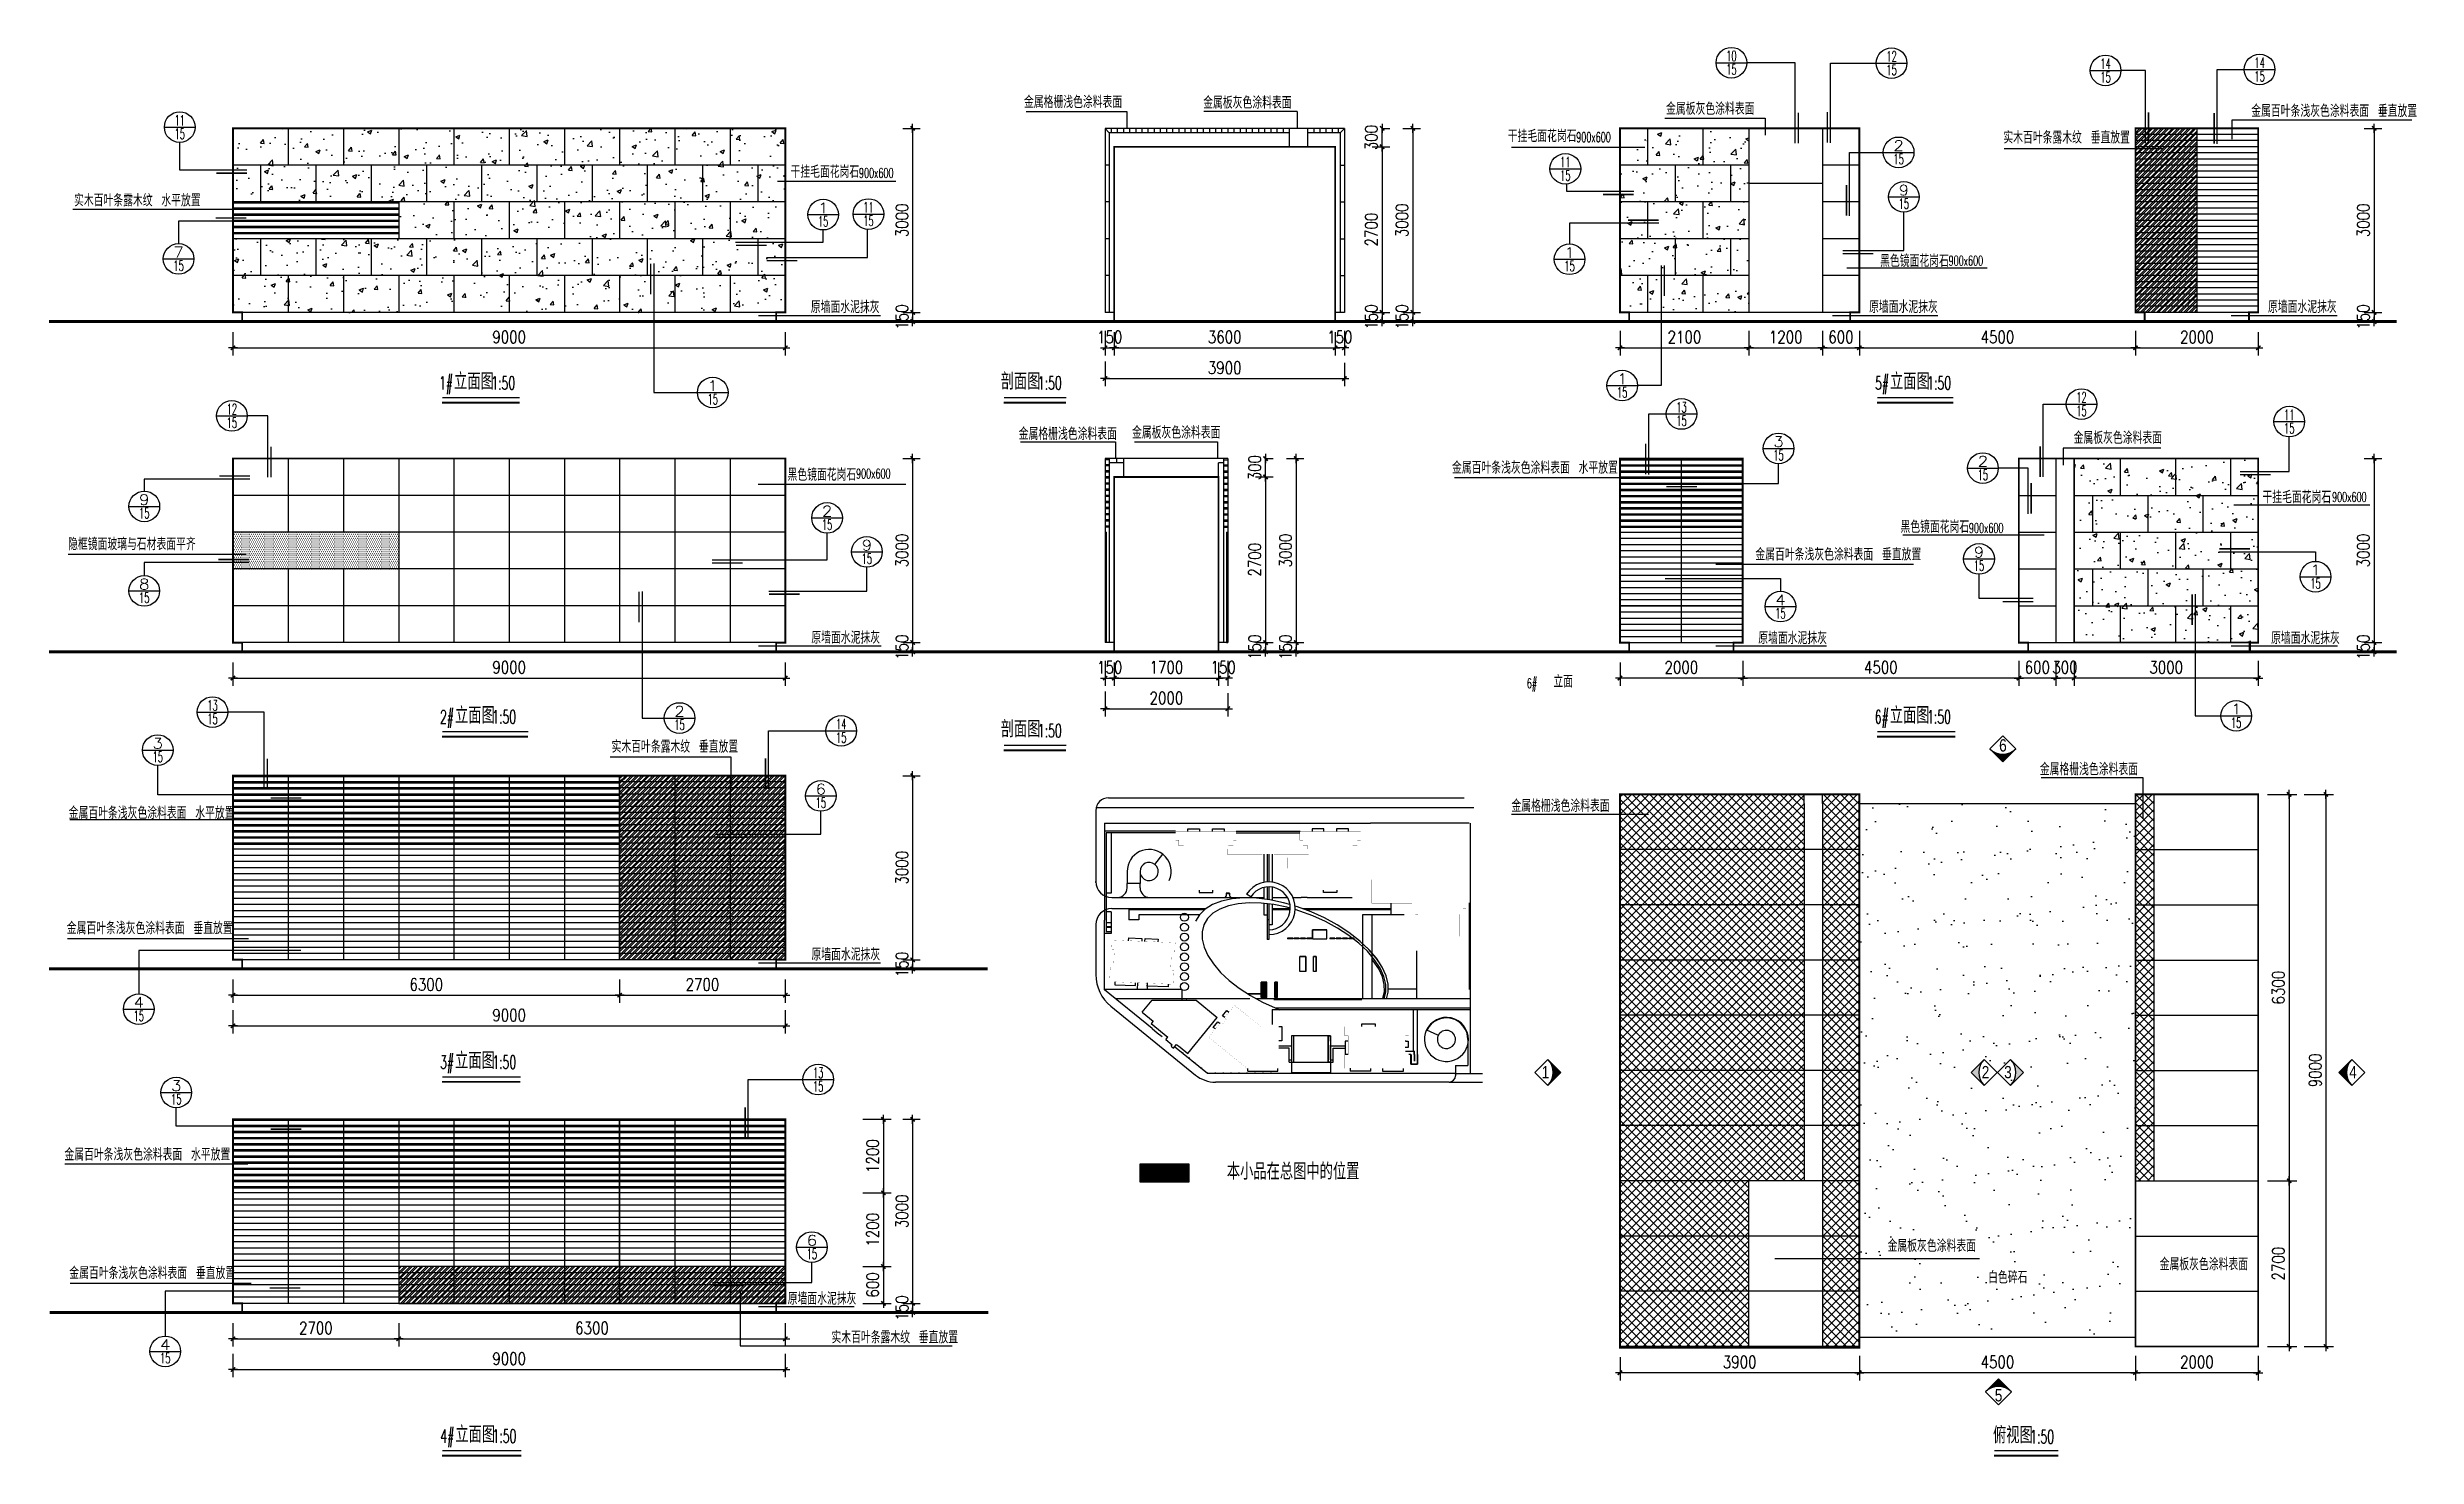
# Model space of a CAD drawing. Extents: x -22561 to 16045, y 153014 to 175987.
import ezdxf
from ezdxf.enums import TextEntityAlignment as Align

# ---------------------------------------------------------------- set-up
doc = ezdxf.new("R2010")
doc.units = 0
doc.header["$LTSCALE"] = 500
doc.header["$MEASUREMENT"] = 0
doc.header["$PDMODE"] = 34
doc.layers.get('0').update_dxf_attribs({"linetype": 'CONTINUOUS'})
doc.layers.get('DEFPOINTS').update_dxf_attribs({"linetype": 'CONTINUOUS'})
for name, color, linetype in [('1', 7, 'CONTINUOUS'), ('12', 7, 'CONTINUOUS'), ('L-OBJECT', 4, 'CONTINUOUS'), ('LOU', 7, 'CONTINUOUS'), ('PUB_DIM', 3, 'CONTINUOUS')]:
    doc.layers.add(name, color=color, linetype=linetype)
doc.styles.add('_HZTXT', font='txt.shx', dxfattribs={"width": 0.8, "bigfont": 'HZTXT.shx'})
doc.styles.add('_ROMANS', font='ROMANS.shx', dxfattribs={"width": 0.6})
doc.styles.add('COMP', font='COMPLEX', dxfattribs={"bigfont": 'hztxt'})
doc.styles.add('DIM_FONT', font='romans.shx', dxfattribs={"width": 0.8, "height": 200, "bigfont": 'hztxt.shx'})
doc.dimstyles.new('DIMB', dxfattribs={"dimtxt": 300, "dimasz": 1, "dimexe": 250, "dimexo": 300, "dimgap": 150, "dimtad": 1, "dimdec": 0, "dimzin": 0, "dimtxsty": 'DIM_FONT', "dimblk": '_DIMX', "dimblk1": '_DIMX', "dimblk2": '_DIMX', "dimcen": 0.09, "dimse2": 1, "dimclrt": 7, "dimazin": 3, "dimtfac": 1, "dimtdec": 0, "dimtix": 1, "dimtmove": 0, "dimatfit": 3, "dimtolj": 1, "dimtzin": 0})
pattern_1 = [(45, (78000, 51743.66), (-70.71068, 70.71068), []), (135, (78000, 51743.66), (-70.71068, -70.71068), [])]

msp = doc.modelspace()

# ---------------------------------------------------------------- texts
at = {"layer": 'L-OBJECT'}
for s, height, style, width, p in [('金属格栅浅色涂料表面', 200, '_HZTXT', 0.8, (-6647.7, 174996.6)), ('金属板灰色涂料表面', 200, '_HZTXT', 0.8, (-3727.8, 174987.3)), ('金属板灰色涂料表面', 200, '_HZTXT', 0.8, (3814.6, 174887.5)), ('金属百叶条浅灰色涂料表面 垂直放置', 200, '_HZTXT', 0.8, (13350.7, 174851.6)), ('干挂毛面花岗石', 200, '_HZTXT', 0.8, (1235.1, 174442.8)), ('900x600', 160, '_ROMANS', 0.6, (2350.6, 174442.8)), ('实木百叶条露木纹 垂直放置', 200, '_HZTXT', 0.8, (9310.4, 174417.9)), ('干挂毛面花岗石', 200, '_HZTXT', 0.8, (-10452.6, 173860.1)), ('900x600', 160, '_ROMANS', 0.6, (-9337.2, 173860.1)), ('实木百叶条露木纹 水平放置', 200, '_HZTXT', 0.8, (-22127.3, 173393.8)), ('黑色镜面花岗石', 200, '_HZTXT', 0.8, (7302.6, 172407.4)), ('900x600', 160, '_ROMANS', 0.6, (8418, 172429.8)), ('原墙面水泥抹灰', 200, '_HZTXT', 0.8, (-10120.6, 171654.5)), ('原墙面水泥抹灰', 200, '_HZTXT', 0.8, (7123.2, 171657.3)), ('原墙面水泥抹灰', 200, '_HZTXT', 0.8, (13623, 171657.3)), ('1#', 216, '_ROMANS', 0.6, (-16180.1, 170408.2)), ('立面图 ', 270, '_HZTXT', 0.8, (-15934.9, 170408.2)), ('剖面图 ', 270, '_HZTXT', 0.8, (-7027.6, 170408.2)), ('5#', 216, '_ROMANS', 0.6, (7218.8, 170408.2)), ('立面图 ', 270, '_HZTXT', 0.8, (7464, 170408.2)), ('1:50', 216, '_ROMANS', 0.6, (-15328.6, 170408.2)), ('1:50', 216, '_ROMANS', 0.6, (-6421.2, 170408.2)), ('1:50', 216, '_ROMANS', 0.6, (8070.4, 170408.2)), ('金属格栅浅色涂料表面', 200, '_HZTXT', 0.8, (-6734, 169588.1)), ('金属板灰色涂料表面', 200, '_HZTXT', 0.8, (-4887.5, 169608.7)), ('金属板灰色涂料表面', 200, '_HZTXT', 0.8, (10455.6, 169523.4)), ('黑色镜面花岗石', 200, '_HZTXT', 0.8, (-10500.8, 168922)), ('900x600', 160, '_ROMANS', 0.6, (-9385.3, 168958.8)), ('金属百叶条浅灰色涂料表面 水平放置', 200, '_HZTXT', 0.8, (326.5, 169036)), ('干挂毛面花岗石', 200, '_HZTXT', 0.8, (13531.8, 168555.7)), ('900x600', 160, '_ROMANS', 0.6, (14665.8, 168577.8)), ('隐框镜面玻璃与石材表面平齐', 200, '_HZTXT', 0.8, (-22223.6, 167790.3)), ('黑色镜面花岗石', 200, '_HZTXT', 0.8, (7633.7, 168072.8)), ('900x600', 160, '_ROMANS', 0.6, (8749.1, 168072.8)), ('金属百叶条浅灰色涂料表面 垂直放置', 200, '_HZTXT', 0.8, (5269.9, 167622.4)), ('原墙面水泥抹灰', 200, '_HZTXT', 0.8, (-10113, 166265.1)), ('原墙面水泥抹灰', 200, '_HZTXT', 0.8, (5316.8, 166258.9)), ('原墙面水泥抹灰', 200, '_HZTXT', 0.8, (13673.6, 166258.9)), ('6#', 160, '_ROMANS', 0.6, (1545, 165540)), ('立面', 200, '_HZTXT', 0.8, (1978.6, 165551.1)), ('立面图 ', 270, '_HZTXT', 0.8, (-15919.1, 164964.3)), ('立面图 ', 270, '_HZTXT', 0.8, (7460.3, 164964.3)), ('2#', 216, '_ROMANS', 0.6, (-16164.3, 164964.3)), ('1:50', 216, '_ROMANS', 0.6, (-15312.7, 164964.3)), ('剖面图 ', 270, '_HZTXT', 0.8, (-7027.6, 164740.3)), ('1:50', 216, '_ROMANS', 0.6, (-6421.2, 164740.3)), ('6#', 216, '_ROMANS', 0.6, (7215.1, 164964.3)), ('1:50', 216, '_ROMANS', 0.6, (8066.7, 164964.3)), ('实木百叶条露木纹 垂直放置', 200, '_HZTXT', 0.8, (-13367.8, 164488.6)), ('金属格栅浅色涂料表面', 200, '_HZTXT', 0.8, (9904.8, 164120.9)), ('金属格栅浅色涂料表面', 200, '_HZTXT', 0.8, (1294.7, 163523.4)), ('金属百叶条浅灰色涂料表面 水平放置', 200, '_HZTXT', 0.8, (-22214.5, 163408.5)), ('金属百叶条浅灰色涂料表面 垂直放置', 200, '_HZTXT', 0.8, (-22245.5, 161530)), ('原墙面水泥抹灰', 200, '_HZTXT', 0.8, (-10110.6, 161101.4)), ('3#', 216, '_ROMANS', 0.6, (-16163, 159335.3)), ('立面图 ', 270, '_HZTXT', 0.8, (-15917.8, 159335.3)), ('1:50', 216, '_ROMANS', 0.6, (-15311.5, 159335.3)), ('金属百叶条浅灰色涂料表面 水平放置', 200, '_HZTXT', 0.8, (-22283.6, 157840.1)), ('本小品在总图中的位置', 270, '_HZTXT', 0.8, (-3342.7, 157529)), ('金属板灰色涂料表面', 200, '_HZTXT', 0.8, (7424.4, 156352.3)), ('金属百叶条浅灰色涂料表面 垂直放置', 200, '_HZTXT', 0.8, (-22203.9, 155907.7)), ('白色碎石', 200, '_HZTXT', 0.8, (9062.3, 155836.9)), ('金属板灰色涂料表面', 200, '_HZTXT', 0.8, (11857.9, 156051.2)), ('原墙面水泥抹灰', 200, '_HZTXT', 0.8, (-10498.4, 155491.6)), ('实木百叶条露木纹 垂直放置', 200, '_HZTXT', 0.8, (-9784.9, 154859.9)), ('4#', 216, '_ROMANS', 0.6, (-16159.4, 153241.7)), ('立面图 ', 270, '_HZTXT', 0.8, (-15914.2, 153241.7)), ('1:50', 216, '_ROMANS', 0.6, (-15307.8, 153241.7)), ('俯视图  ', 270, '_HZTXT', 0.8, (9141.8, 153231)), ('1:50', 216, '_ROMANS', 0.6, (9748.2, 153231))]:
    msp.add_text(s, height=height, dxfattribs=dict(at, style=style, width=width)).set_placement(p)
at = {"layer": 'PUB_DIM', "char_height": 200, "width": 190, "style": 'DIM_FONT'}
for s, insert, attachment_point in [('\\fArial|b0|i0|c0|p34;6', (9241.2, 164708.4), 1), ('\\fArial|b0|i0|c0|p34;1', (1788, 159382.3), 1), ('\\fArial|b0|i0|c0|p34;2', (8958, 159382.3), 1), ('\\fArial|b0|i0|c0|p34;3', (9323.4, 159382.3), 1), ('\\fArial|b0|i0|c0|p34;4', (14946.8, 159382.3), 1), ('\\fArial|b0|i0|c0|p34;5', (9170.7, 153911.8), 7)]:
    msp.add_mtext(s, dxfattribs=dict(at, insert=insert, attachment_point=attachment_point))

# ---------------------------------------------------------------- blocks, each defined once
blk = doc.blocks.new('_DIMX')
blk.add_line((-150, 0), (150, 0))
at = {"const_width": 50}
blk.add_lwpolyline([(-70, -70), (70, 70)], dxfattribs=at)
blk = doc.blocks.new('*D5')
at = {"color": 0, "linetype": 'BYBLOCK'}
for p, q in [((-8623, 174667), (-8337, 174667)), ((-8462, 174666), (-8462, 171667)), ((-8623, 171667), (-8337, 171667))]:
    blk.add_line(p, q, dxfattribs=at)
at = {"layer": 'DEFPOINTS', "color": 0, "linetype": 'BYBLOCK'}
for p in [(-8773, 174667), (-8773, 171667), (-8462, 171667)]:
    blk.add_point(p, dxfattribs=at)
at = {"color": 0, "linetype": 'BYBLOCK', "xscale": 0.5, "yscale": 0.5, "zscale": 0.5}
for p, rotation in [((-8462, 174667), 90), ((-8462, 171667), 270)]:
    blk.add_blockref('_DIMX', p, dxfattribs=dict(at, rotation=rotation))
at = {"color": 7, "linetype": 'BYBLOCK', "insert": (-8637, 173167), "char_height": 200, "attachment_point": 5, "rotation": 90, "style": 'DIM_FONT'}
blk.add_mtext('\\A1;3000', dxfattribs=at)
blk = doc.blocks.new('*D6')
at = {"color": 0, "linetype": 'BYBLOCK'}
for p, q in [((-8623, 171667), (-8337, 171667)), ((-8623, 171517), (-8337, 171517)), ((-8462, 171667), (-8462, 171668)), ((-8462, 171667), (-8462, 171517)), ((-8462, 171516), (-8462, 171516))]:
    blk.add_line(p, q, dxfattribs=at)
at = {"layer": 'DEFPOINTS', "color": 0, "linetype": 'BYBLOCK'}
for p in [(-8773, 171667), (-8773, 171517), (-8462, 171517)]:
    blk.add_point(p, dxfattribs=at)
at = {"color": 0, "linetype": 'BYBLOCK', "xscale": 0.5, "yscale": 0.5, "zscale": 0.5}
for p, rotation in [((-8462, 171667), 270), ((-8462, 171517), 90)]:
    blk.add_blockref('_DIMX', p, dxfattribs=dict(at, rotation=rotation))
at = {"color": 7, "linetype": 'BYBLOCK', "insert": (-8637, 171592), "char_height": 200, "attachment_point": 5, "rotation": 90, "style": 'DIM_FONT'}
blk.add_mtext('\\A1;150', dxfattribs=at)
blk = doc.blocks.new('*D7')
at = {"color": 0, "linetype": 'BYBLOCK'}
for p, q in [((-19537, 171345), (-19537, 170964)), ((-19536, 171089), (-10537, 171089)), ((-10537, 171345), (-10537, 170964))]:
    blk.add_line(p, q, dxfattribs=at)
at = {"layer": 'DEFPOINTS', "color": 0, "linetype": 'BYBLOCK'}
for p in [(-19537, 171495), (-10537, 171495), (-10537, 171089)]:
    blk.add_point(p, dxfattribs=at)
at = {"color": 0, "linetype": 'BYBLOCK', "xscale": 0.5, "yscale": 0.5, "zscale": 0.5, "rotation": 180}
blk.add_blockref('_DIMX', (-19537, 171089), dxfattribs=at)
at = {"color": 0, "linetype": 'BYBLOCK', "xscale": 0.5, "yscale": 0.5, "zscale": 0.5}
blk.add_blockref('_DIMX', (-10537, 171089), dxfattribs=at)
at = {"color": 7, "linetype": 'BYBLOCK', "insert": (-15037, 171264), "char_height": 200, "attachment_point": 5, "style": 'DIM_FONT'}
blk.add_mtext('\\A1;9000', dxfattribs=at)
blk = doc.blocks.new('*D8')
at = {"color": 0, "linetype": 'BYBLOCK'}
for p, q in [((-8623, 169285), (-8337, 169285)), ((-8462, 169284), (-8462, 166285)), ((-8623, 166285), (-8337, 166285))]:
    blk.add_line(p, q, dxfattribs=at)
at = {"layer": 'DEFPOINTS', "color": 0, "linetype": 'BYBLOCK'}
for p in [(-8773, 169285), (-8773, 166285), (-8462, 166285)]:
    blk.add_point(p, dxfattribs=at)
at = {"color": 0, "linetype": 'BYBLOCK', "xscale": 0.5, "yscale": 0.5, "zscale": 0.5}
for p, rotation in [((-8462, 169285), 90), ((-8462, 166285), 270)]:
    blk.add_blockref('_DIMX', p, dxfattribs=dict(at, rotation=rotation))
at = {"color": 7, "linetype": 'BYBLOCK', "insert": (-8637, 167785), "char_height": 200, "attachment_point": 5, "rotation": 90, "style": 'DIM_FONT'}
blk.add_mtext('\\A1;3000', dxfattribs=at)
blk = doc.blocks.new('*D9')
at = {"color": 0, "linetype": 'BYBLOCK'}
for p, q in [((-8623, 166285), (-8337, 166285)), ((-8623, 166135), (-8337, 166135)), ((-8462, 166285), (-8462, 166286)), ((-8462, 166285), (-8462, 166135)), ((-8462, 166134), (-8462, 166134))]:
    blk.add_line(p, q, dxfattribs=at)
at = {"layer": 'DEFPOINTS', "color": 0, "linetype": 'BYBLOCK'}
for p in [(-8773, 166285), (-8773, 166135), (-8462, 166135)]:
    blk.add_point(p, dxfattribs=at)
at = {"color": 0, "linetype": 'BYBLOCK', "xscale": 0.5, "yscale": 0.5, "zscale": 0.5}
for p, rotation in [((-8462, 166285), 270), ((-8462, 166135), 90)]:
    blk.add_blockref('_DIMX', p, dxfattribs=dict(at, rotation=rotation))
at = {"color": 7, "linetype": 'BYBLOCK', "insert": (-8637, 166210), "char_height": 200, "attachment_point": 5, "rotation": 90, "style": 'DIM_FONT'}
blk.add_mtext('\\A1;150', dxfattribs=at)
blk = doc.blocks.new('*D10')
at = {"color": 0, "linetype": 'BYBLOCK'}
for p, q in [((-19537, 165962), (-19537, 165581)), ((-19536, 165706), (-10537, 165706)), ((-10537, 165962), (-10537, 165581))]:
    blk.add_line(p, q, dxfattribs=at)
at = {"layer": 'DEFPOINTS', "color": 0, "linetype": 'BYBLOCK'}
for p in [(-19537, 166112), (-10537, 166112), (-10537, 165706)]:
    blk.add_point(p, dxfattribs=at)
at = {"color": 0, "linetype": 'BYBLOCK', "xscale": 0.5, "yscale": 0.5, "zscale": 0.5, "rotation": 180}
blk.add_blockref('_DIMX', (-19537, 165706), dxfattribs=at)
at = {"color": 0, "linetype": 'BYBLOCK', "xscale": 0.5, "yscale": 0.5, "zscale": 0.5}
blk.add_blockref('_DIMX', (-10537, 165706), dxfattribs=at)
at = {"color": 7, "linetype": 'BYBLOCK', "insert": (-15037, 165881), "char_height": 200, "attachment_point": 5, "style": 'DIM_FONT'}
blk.add_mtext('\\A1;9000', dxfattribs=at)
blk = doc.blocks.new('*D11')
at = {"color": 0, "linetype": 'BYBLOCK'}
for p, q in [((-8623, 164114), (-8337, 164114)), ((-8462, 164114), (-8462, 161115)), ((-8623, 161114), (-8337, 161114))]:
    blk.add_line(p, q, dxfattribs=at)
at = {"layer": 'DEFPOINTS', "color": 0, "linetype": 'BYBLOCK'}
for p in [(-8773, 164114), (-8773, 161114), (-8462, 161114)]:
    blk.add_point(p, dxfattribs=at)
at = {"color": 0, "linetype": 'BYBLOCK', "xscale": 0.5, "yscale": 0.5, "zscale": 0.5}
for p, rotation in [((-8462, 164114), 90), ((-8462, 161114), 270)]:
    blk.add_blockref('_DIMX', p, dxfattribs=dict(at, rotation=rotation))
at = {"color": 7, "linetype": 'BYBLOCK', "insert": (-8637, 162614), "char_height": 200, "attachment_point": 5, "rotation": 90, "style": 'DIM_FONT'}
blk.add_mtext('\\A1;3000', dxfattribs=at)
blk = doc.blocks.new('*D12')
at = {"color": 0, "linetype": 'BYBLOCK'}
for p, q in [((-8623, 161114), (-8337, 161114)), ((-8462, 161115), (-8462, 161115)), ((-8462, 161114), (-8462, 160964)), ((-8623, 160964), (-8337, 160964)), ((-8462, 160964), (-8462, 160963))]:
    blk.add_line(p, q, dxfattribs=at)
at = {"layer": 'DEFPOINTS', "color": 0, "linetype": 'BYBLOCK'}
for p in [(-8773, 161114), (-8773, 160964), (-8462, 160964)]:
    blk.add_point(p, dxfattribs=at)
at = {"color": 0, "linetype": 'BYBLOCK', "xscale": 0.5, "yscale": 0.5, "zscale": 0.5}
for p, rotation in [((-8462, 161114), 270), ((-8462, 160964), 90)]:
    blk.add_blockref('_DIMX', p, dxfattribs=dict(at, rotation=rotation))
at = {"color": 7, "linetype": 'BYBLOCK', "insert": (-8637, 161039), "char_height": 200, "attachment_point": 5, "rotation": 90, "style": 'DIM_FONT'}
blk.add_mtext('\\A1;150', dxfattribs=at)
blk = doc.blocks.new('*D13')
at = {"color": 0, "linetype": 'BYBLOCK'}
for p, q in [((-19537, 160292), (-19537, 159911)), ((-10537, 160292), (-10537, 159911)), ((-19536, 160036), (-10537, 160036))]:
    blk.add_line(p, q, dxfattribs=at)
at = {"layer": 'DEFPOINTS', "color": 0, "linetype": 'BYBLOCK'}
for p in [(-19537, 160442), (-10537, 160442), (-10537, 160036)]:
    blk.add_point(p, dxfattribs=at)
at = {"color": 0, "linetype": 'BYBLOCK', "xscale": 0.5, "yscale": 0.5, "zscale": 0.5, "rotation": 180}
blk.add_blockref('_DIMX', (-19537, 160036), dxfattribs=at)
at = {"color": 0, "linetype": 'BYBLOCK', "xscale": 0.5, "yscale": 0.5, "zscale": 0.5}
blk.add_blockref('_DIMX', (-10537, 160036), dxfattribs=at)
at = {"color": 7, "linetype": 'BYBLOCK', "insert": (-15037, 160211), "char_height": 200, "attachment_point": 5, "style": 'DIM_FONT'}
blk.add_mtext('\\A1;9000', dxfattribs=at)
blk = doc.blocks.new('*D14')
at = {"color": 0, "linetype": 'BYBLOCK'}
for p, q in [((-8623, 158513), (-8337, 158513)), ((-8462, 158513), (-8462, 155514)), ((-8623, 155513), (-8337, 155513))]:
    blk.add_line(p, q, dxfattribs=at)
at = {"layer": 'DEFPOINTS', "color": 0, "linetype": 'BYBLOCK'}
for p in [(-8773, 158513), (-8773, 155513), (-8462, 155513)]:
    blk.add_point(p, dxfattribs=at)
at = {"color": 0, "linetype": 'BYBLOCK', "xscale": 0.5, "yscale": 0.5, "zscale": 0.5}
for p, rotation in [((-8462, 158513), 90), ((-8462, 155513), 270)]:
    blk.add_blockref('_DIMX', p, dxfattribs=dict(at, rotation=rotation))
at = {"color": 7, "linetype": 'BYBLOCK', "insert": (-8637, 157013), "char_height": 200, "attachment_point": 5, "rotation": 90, "style": 'DIM_FONT'}
blk.add_mtext('\\A1;3000', dxfattribs=at)
blk = doc.blocks.new('*D15')
at = {"color": 0, "linetype": 'BYBLOCK'}
for p, q in [((-8623, 155513), (-8337, 155513)), ((-8623, 155363), (-8337, 155363)), ((-8462, 155514), (-8462, 155514)), ((-8462, 155513), (-8462, 155363)), ((-8462, 155363), (-8462, 155362))]:
    blk.add_line(p, q, dxfattribs=at)
at = {"layer": 'DEFPOINTS', "color": 0, "linetype": 'BYBLOCK'}
for p in [(-8773, 155513), (-8773, 155363), (-8462, 155363)]:
    blk.add_point(p, dxfattribs=at)
at = {"color": 0, "linetype": 'BYBLOCK', "xscale": 0.5, "yscale": 0.5, "zscale": 0.5}
for p, rotation in [((-8462, 155513), 270), ((-8462, 155363), 90)]:
    blk.add_blockref('_DIMX', p, dxfattribs=dict(at, rotation=rotation))
at = {"color": 7, "linetype": 'BYBLOCK', "insert": (-8637, 155438), "char_height": 200, "attachment_point": 5, "rotation": 90, "style": 'DIM_FONT'}
blk.add_mtext('\\A1;150', dxfattribs=at)
blk = doc.blocks.new('*D16')
at = {"color": 0, "linetype": 'BYBLOCK'}
for p, q in [((-19537, 154691), (-19537, 154310)), ((-19536, 154435), (-10537, 154435)), ((-10537, 154691), (-10537, 154310))]:
    blk.add_line(p, q, dxfattribs=at)
at = {"layer": 'DEFPOINTS', "color": 0, "linetype": 'BYBLOCK'}
for p in [(-19537, 154841), (-10537, 154841), (-10537, 154435)]:
    blk.add_point(p, dxfattribs=at)
at = {"color": 0, "linetype": 'BYBLOCK', "xscale": 0.5, "yscale": 0.5, "zscale": 0.5, "rotation": 180}
blk.add_blockref('_DIMX', (-19537, 154435), dxfattribs=at)
at = {"color": 0, "linetype": 'BYBLOCK', "xscale": 0.5, "yscale": 0.5, "zscale": 0.5}
blk.add_blockref('_DIMX', (-10537, 154435), dxfattribs=at)
at = {"color": 7, "linetype": 'BYBLOCK', "insert": (-15037, 154610), "char_height": 200, "attachment_point": 5, "style": 'DIM_FONT'}
blk.add_mtext('\\A1;9000', dxfattribs=at)
blk = doc.blocks.new('*D4')
at = {"color": 0, "linetype": 'BYBLOCK'}
for p, q in [((-9276, 158513), (-8814, 158513)), ((-8939, 158513), (-8939, 157314)), ((-9276, 157313), (-8814, 157313))]:
    blk.add_line(p, q, dxfattribs=at)
at = {"layer": 'DEFPOINTS', "color": 0, "linetype": 'BYBLOCK'}
for p in [(-9426, 158513), (-9426, 157313), (-8939, 157313)]:
    blk.add_point(p, dxfattribs=at)
at = {"color": 0, "linetype": 'BYBLOCK', "xscale": 0.5, "yscale": 0.5, "zscale": 0.5}
for p, rotation in [((-8939, 158513), 90), ((-8939, 157313), 270)]:
    blk.add_blockref('_DIMX', p, dxfattribs=dict(at, rotation=rotation))
at = {"color": 7, "linetype": 'BYBLOCK', "insert": (-9114, 157913), "char_height": 200, "attachment_point": 5, "rotation": 90, "style": 'DIM_FONT'}
blk.add_mtext('\\A1;1200', dxfattribs=at)
blk = doc.blocks.new('*D3')
at = {"color": 0, "linetype": 'BYBLOCK'}
for p, q in [((-9276, 157313), (-8814, 157313)), ((-8939, 157313), (-8939, 156114)), ((-9276, 156113), (-8814, 156113))]:
    blk.add_line(p, q, dxfattribs=at)
at = {"layer": 'DEFPOINTS', "color": 0, "linetype": 'BYBLOCK'}
for p in [(-9426, 157313), (-9426, 156113), (-8939, 156113)]:
    blk.add_point(p, dxfattribs=at)
at = {"color": 0, "linetype": 'BYBLOCK', "xscale": 0.5, "yscale": 0.5, "zscale": 0.5}
for p, rotation in [((-8939, 157313), 90), ((-8939, 156113), 270)]:
    blk.add_blockref('_DIMX', p, dxfattribs=dict(at, rotation=rotation))
at = {"color": 7, "linetype": 'BYBLOCK', "insert": (-9114, 156713), "char_height": 200, "attachment_point": 5, "rotation": 90, "style": 'DIM_FONT'}
blk.add_mtext('\\A1;1200', dxfattribs=at)
blk = doc.blocks.new('*D2')
at = {"color": 0, "linetype": 'BYBLOCK'}
for p, q in [((-9276, 156113), (-8814, 156113)), ((-8939, 156113), (-8939, 155514)), ((-9276, 155513), (-8814, 155513))]:
    blk.add_line(p, q, dxfattribs=at)
at = {"layer": 'DEFPOINTS', "color": 0, "linetype": 'BYBLOCK'}
for p in [(-9426, 156113), (-9426, 155513), (-8939, 155513)]:
    blk.add_point(p, dxfattribs=at)
at = {"color": 0, "linetype": 'BYBLOCK', "xscale": 0.5, "yscale": 0.5, "zscale": 0.5}
for p, rotation in [((-8939, 156113), 90), ((-8939, 155513), 270)]:
    blk.add_blockref('_DIMX', p, dxfattribs=dict(at, rotation=rotation))
at = {"color": 7, "linetype": 'BYBLOCK', "insert": (-9114, 155813), "char_height": 200, "attachment_point": 5, "rotation": 90, "style": 'DIM_FONT'}
blk.add_mtext('\\A1;600', dxfattribs=at)
blk = doc.blocks.new('*D17')
at = {"color": 0, "linetype": 'BYBLOCK'}
for p, q in [((15191, 174667), (15477, 174667)), ((15352, 174666), (15352, 171667)), ((15191, 171667), (15477, 171667))]:
    blk.add_line(p, q, dxfattribs=at)
at = {"layer": 'DEFPOINTS', "color": 0, "linetype": 'BYBLOCK'}
for p in [(15041, 174667), (15041, 171667), (15352, 171667)]:
    blk.add_point(p, dxfattribs=at)
at = {"color": 0, "linetype": 'BYBLOCK', "xscale": 0.5, "yscale": 0.5, "zscale": 0.5}
for p, rotation in [((15352, 174667), 90), ((15352, 171667), 270)]:
    blk.add_blockref('_DIMX', p, dxfattribs=dict(at, rotation=rotation))
at = {"color": 7, "linetype": 'BYBLOCK', "insert": (15177, 173167), "char_height": 200, "attachment_point": 5, "rotation": 90, "style": 'DIM_FONT'}
blk.add_mtext('\\A1;3000', dxfattribs=at)
blk = doc.blocks.new('*D18')
at = {"color": 0, "linetype": 'BYBLOCK'}
for p, q in [((15191, 171667), (15477, 171667)), ((15191, 171517), (15477, 171517)), ((15352, 171667), (15352, 171668)), ((15352, 171667), (15352, 171517)), ((15352, 171516), (15352, 171516))]:
    blk.add_line(p, q, dxfattribs=at)
at = {"layer": 'DEFPOINTS', "color": 0, "linetype": 'BYBLOCK'}
for p in [(15041, 171667), (15041, 171517), (15352, 171517)]:
    blk.add_point(p, dxfattribs=at)
at = {"color": 0, "linetype": 'BYBLOCK', "xscale": 0.5, "yscale": 0.5, "zscale": 0.5}
for p, rotation in [((15352, 171667), 270), ((15352, 171517), 90)]:
    blk.add_blockref('_DIMX', p, dxfattribs=dict(at, rotation=rotation))
at = {"color": 7, "linetype": 'BYBLOCK', "insert": (15177, 171592), "char_height": 200, "attachment_point": 5, "rotation": 90, "style": 'DIM_FONT'}
blk.add_mtext('\\A1;150', dxfattribs=at)
blk = doc.blocks.new('*D19')
at = {"color": 0, "linetype": 'BYBLOCK'}
for p, q in [((11464, 171367), (11464, 170964)), ((11464, 171089), (13463, 171089)), ((13464, 171345), (13464, 170964))]:
    blk.add_line(p, q, dxfattribs=at)
at = {"layer": 'DEFPOINTS', "color": 0, "linetype": 'BYBLOCK'}
for p in [(11464, 171517), (13464, 171495), (13464, 171089)]:
    blk.add_point(p, dxfattribs=at)
at = {"color": 0, "linetype": 'BYBLOCK', "xscale": 0.5, "yscale": 0.5, "zscale": 0.5, "rotation": 180}
blk.add_blockref('_DIMX', (11464, 171089), dxfattribs=at)
at = {"color": 0, "linetype": 'BYBLOCK', "xscale": 0.5, "yscale": 0.5, "zscale": 0.5}
blk.add_blockref('_DIMX', (13464, 171089), dxfattribs=at)
at = {"color": 7, "linetype": 'BYBLOCK', "insert": (12464, 171264), "char_height": 200, "attachment_point": 5, "style": 'DIM_FONT'}
blk.add_mtext('\\A1;2000', dxfattribs=at)
blk = doc.blocks.new('*D20')
at = {"color": 0, "linetype": 'BYBLOCK'}
for p, q in [((6964, 171367), (6964, 170964)), ((6964, 171089), (11463, 171089)), ((11464, 171345), (11464, 170964))]:
    blk.add_line(p, q, dxfattribs=at)
at = {"layer": 'DEFPOINTS', "color": 0, "linetype": 'BYBLOCK'}
for p in [(6964, 171517), (11464, 171495), (11464, 171089)]:
    blk.add_point(p, dxfattribs=at)
at = {"color": 0, "linetype": 'BYBLOCK', "xscale": 0.5, "yscale": 0.5, "zscale": 0.5, "rotation": 180}
blk.add_blockref('_DIMX', (6964, 171089), dxfattribs=at)
at = {"color": 0, "linetype": 'BYBLOCK', "xscale": 0.5, "yscale": 0.5, "zscale": 0.5}
blk.add_blockref('_DIMX', (11464, 171089), dxfattribs=at)
at = {"color": 7, "linetype": 'BYBLOCK', "insert": (9214, 171264), "char_height": 200, "attachment_point": 5, "style": 'DIM_FONT'}
blk.add_mtext('\\A1;4500', dxfattribs=at)
blk = doc.blocks.new('*D21')
at = {"color": 0, "linetype": 'BYBLOCK'}
for p, q in [((6364, 171367), (6364, 170964)), ((6364, 171089), (6963, 171089)), ((6964, 171345), (6964, 170964))]:
    blk.add_line(p, q, dxfattribs=at)
at = {"layer": 'DEFPOINTS', "color": 0, "linetype": 'BYBLOCK'}
for p in [(6364, 171517), (6964, 171495), (6964, 171089)]:
    blk.add_point(p, dxfattribs=at)
at = {"color": 0, "linetype": 'BYBLOCK', "xscale": 0.5, "yscale": 0.5, "zscale": 0.5, "rotation": 180}
blk.add_blockref('_DIMX', (6364, 171089), dxfattribs=at)
at = {"color": 0, "linetype": 'BYBLOCK', "xscale": 0.5, "yscale": 0.5, "zscale": 0.5}
blk.add_blockref('_DIMX', (6964, 171089), dxfattribs=at)
at = {"color": 7, "linetype": 'BYBLOCK', "insert": (6664, 171264), "char_height": 200, "attachment_point": 5, "style": 'DIM_FONT'}
blk.add_mtext('\\A1;600', dxfattribs=at)
blk = doc.blocks.new('*D22')
at = {"color": 0, "linetype": 'BYBLOCK'}
for p, q in [((5164, 171367), (5164, 170964)), ((5164, 171089), (6363, 171089)), ((6364, 171345), (6364, 170964))]:
    blk.add_line(p, q, dxfattribs=at)
at = {"layer": 'DEFPOINTS', "color": 0, "linetype": 'BYBLOCK'}
for p in [(5164, 171517), (6364, 171495), (6364, 171089)]:
    blk.add_point(p, dxfattribs=at)
at = {"color": 0, "linetype": 'BYBLOCK', "xscale": 0.5, "yscale": 0.5, "zscale": 0.5, "rotation": 180}
blk.add_blockref('_DIMX', (5164, 171089), dxfattribs=at)
at = {"color": 0, "linetype": 'BYBLOCK', "xscale": 0.5, "yscale": 0.5, "zscale": 0.5}
blk.add_blockref('_DIMX', (6364, 171089), dxfattribs=at)
at = {"color": 7, "linetype": 'BYBLOCK', "insert": (5764, 171264), "char_height": 200, "attachment_point": 5, "style": 'DIM_FONT'}
blk.add_mtext('\\A1;1200', dxfattribs=at)
blk = doc.blocks.new('*D23')
at = {"color": 0, "linetype": 'BYBLOCK'}
for p, q in [((3064, 171367), (3064, 170964)), ((3064, 171089), (5163, 171089)), ((5164, 171345), (5164, 170964))]:
    blk.add_line(p, q, dxfattribs=at)
at = {"layer": 'DEFPOINTS', "color": 0, "linetype": 'BYBLOCK'}
for p in [(3064, 171517), (5164, 171495), (5164, 171089)]:
    blk.add_point(p, dxfattribs=at)
at = {"color": 0, "linetype": 'BYBLOCK', "xscale": 0.5, "yscale": 0.5, "zscale": 0.5, "rotation": 180}
blk.add_blockref('_DIMX', (3064, 171089), dxfattribs=at)
at = {"color": 0, "linetype": 'BYBLOCK', "xscale": 0.5, "yscale": 0.5, "zscale": 0.5}
blk.add_blockref('_DIMX', (5164, 171089), dxfattribs=at)
at = {"color": 7, "linetype": 'BYBLOCK', "insert": (4114, 171264), "char_height": 200, "attachment_point": 5, "style": 'DIM_FONT'}
blk.add_mtext('\\A1;2100', dxfattribs=at)
blk = doc.blocks.new('*D24')
at = {"color": 0, "linetype": 'BYBLOCK'}
for p, q in [((3064, 165962), (3064, 165581)), ((5063, 165706), (3064, 165706)), ((5064, 165985), (5064, 165581))]:
    blk.add_line(p, q, dxfattribs=at)
at = {"layer": 'DEFPOINTS', "color": 0, "linetype": 'BYBLOCK'}
for p in [(3064, 166112), (5064, 166135), (3064, 165706)]:
    blk.add_point(p, dxfattribs=at)
at = {"color": 0, "linetype": 'BYBLOCK', "xscale": 0.5, "yscale": 0.5, "zscale": 0.5, "rotation": 180}
blk.add_blockref('_DIMX', (3064, 165706), dxfattribs=at)
at = {"color": 0, "linetype": 'BYBLOCK', "xscale": 0.5, "yscale": 0.5, "zscale": 0.5}
blk.add_blockref('_DIMX', (5064, 165706), dxfattribs=at)
at = {"color": 7, "linetype": 'BYBLOCK', "insert": (4064, 165881), "char_height": 200, "attachment_point": 5, "style": 'DIM_FONT'}
blk.add_mtext('\\A1;2000', dxfattribs=at)
blk = doc.blocks.new('*D25')
at = {"color": 0, "linetype": 'BYBLOCK'}
for p, q in [((5064, 165962), (5064, 165581)), ((9563, 165706), (5064, 165706)), ((9564, 165985), (9564, 165581))]:
    blk.add_line(p, q, dxfattribs=at)
at = {"layer": 'DEFPOINTS', "color": 0, "linetype": 'BYBLOCK'}
for p in [(5064, 166112), (9564, 166135), (5064, 165706)]:
    blk.add_point(p, dxfattribs=at)
at = {"color": 0, "linetype": 'BYBLOCK', "xscale": 0.5, "yscale": 0.5, "zscale": 0.5, "rotation": 180}
blk.add_blockref('_DIMX', (5064, 165706), dxfattribs=at)
at = {"color": 0, "linetype": 'BYBLOCK', "xscale": 0.5, "yscale": 0.5, "zscale": 0.5}
blk.add_blockref('_DIMX', (9564, 165706), dxfattribs=at)
at = {"color": 7, "linetype": 'BYBLOCK', "insert": (7314, 165881), "char_height": 200, "attachment_point": 5, "style": 'DIM_FONT'}
blk.add_mtext('\\A1;4500', dxfattribs=at)
blk = doc.blocks.new('*D26')
at = {"color": 0, "linetype": 'BYBLOCK'}
for p, q in [((9564, 165962), (9564, 165581)), ((10163, 165706), (9564, 165706)), ((10164, 165985), (10164, 165581))]:
    blk.add_line(p, q, dxfattribs=at)
at = {"layer": 'DEFPOINTS', "color": 0, "linetype": 'BYBLOCK'}
for p in [(9564, 166112), (10164, 166135), (9564, 165706)]:
    blk.add_point(p, dxfattribs=at)
at = {"color": 0, "linetype": 'BYBLOCK', "xscale": 0.5, "yscale": 0.5, "zscale": 0.5, "rotation": 180}
blk.add_blockref('_DIMX', (9564, 165706), dxfattribs=at)
at = {"color": 0, "linetype": 'BYBLOCK', "xscale": 0.5, "yscale": 0.5, "zscale": 0.5}
blk.add_blockref('_DIMX', (10164, 165706), dxfattribs=at)
at = {"color": 7, "linetype": 'BYBLOCK', "insert": (9864, 165881), "char_height": 200, "attachment_point": 5, "style": 'DIM_FONT'}
blk.add_mtext('\\A1;600', dxfattribs=at)
blk = doc.blocks.new('*D27')
at = {"color": 0, "linetype": 'BYBLOCK'}
for p, q in [((10163, 165706), (10163, 165706)), ((10164, 165962), (10164, 165581)), ((10464, 165706), (10164, 165706)), ((10464, 165985), (10464, 165581)), ((10464, 165706), (10465, 165706))]:
    blk.add_line(p, q, dxfattribs=at)
at = {"layer": 'DEFPOINTS', "color": 0, "linetype": 'BYBLOCK'}
for p in [(10164, 166112), (10464, 166135), (10164, 165706)]:
    blk.add_point(p, dxfattribs=at)
at = {"color": 0, "linetype": 'BYBLOCK', "xscale": 0.5, "yscale": 0.5, "zscale": 0.5}
blk.add_blockref('_DIMX', (10164, 165706), dxfattribs=at)
at = {"color": 0, "linetype": 'BYBLOCK', "xscale": 0.5, "yscale": 0.5, "zscale": 0.5, "rotation": 180}
blk.add_blockref('_DIMX', (10464, 165706), dxfattribs=at)
at = {"color": 7, "linetype": 'BYBLOCK', "insert": (10314, 165881), "char_height": 200, "attachment_point": 5, "style": 'DIM_FONT'}
blk.add_mtext('\\A1;300', dxfattribs=at)
blk = doc.blocks.new('*D28')
at = {"color": 0, "linetype": 'BYBLOCK'}
for p, q in [((10464, 165985), (10464, 165581)), ((13463, 165706), (10464, 165706)), ((13464, 165985), (13464, 165581))]:
    blk.add_line(p, q, dxfattribs=at)
at = {"layer": 'DEFPOINTS', "color": 0, "linetype": 'BYBLOCK'}
for p in [(10464, 166135), (13464, 166135), (10464, 165706)]:
    blk.add_point(p, dxfattribs=at)
at = {"color": 0, "linetype": 'BYBLOCK', "xscale": 0.5, "yscale": 0.5, "zscale": 0.5, "rotation": 180}
blk.add_blockref('_DIMX', (10464, 165706), dxfattribs=at)
at = {"color": 0, "linetype": 'BYBLOCK', "xscale": 0.5, "yscale": 0.5, "zscale": 0.5}
blk.add_blockref('_DIMX', (13464, 165706), dxfattribs=at)
at = {"color": 7, "linetype": 'BYBLOCK', "insert": (11964, 165881), "char_height": 200, "attachment_point": 5, "style": 'DIM_FONT'}
blk.add_mtext('\\A1;3000', dxfattribs=at)
blk = doc.blocks.new('*D29')
at = {"color": 0, "linetype": 'BYBLOCK'}
for p, q in [((3064, 154638), (3064, 154257)), ((6964, 154660), (6964, 154257)), ((6963, 154382), (3064, 154382))]:
    blk.add_line(p, q, dxfattribs=at)
at = {"layer": 'DEFPOINTS', "color": 0, "linetype": 'BYBLOCK'}
for p in [(6964, 154810), (3064, 154788), (3064, 154382)]:
    blk.add_point(p, dxfattribs=at)
at = {"color": 0, "linetype": 'BYBLOCK', "xscale": 0.5, "yscale": 0.5, "zscale": 0.5, "rotation": 180}
blk.add_blockref('_DIMX', (3064, 154382), dxfattribs=at)
at = {"color": 0, "linetype": 'BYBLOCK', "xscale": 0.5, "yscale": 0.5, "zscale": 0.5}
blk.add_blockref('_DIMX', (6964, 154382), dxfattribs=at)
at = {"color": 7, "linetype": 'BYBLOCK', "insert": (5014, 154557), "char_height": 200, "attachment_point": 5, "style": 'DIM_FONT'}
blk.add_mtext('\\A1;3900', dxfattribs=at)
blk = doc.blocks.new('*D30')
at = {"color": 0, "linetype": 'BYBLOCK'}
for p, q in [((6964, 154660), (6964, 154257)), ((11464, 154660), (11464, 154257)), ((11463, 154382), (6964, 154382))]:
    blk.add_line(p, q, dxfattribs=at)
at = {"layer": 'DEFPOINTS', "color": 0, "linetype": 'BYBLOCK'}
for p in [(6964, 154810), (11464, 154810), (6964, 154382)]:
    blk.add_point(p, dxfattribs=at)
at = {"color": 0, "linetype": 'BYBLOCK', "xscale": 0.5, "yscale": 0.5, "zscale": 0.5, "rotation": 180}
blk.add_blockref('_DIMX', (6964, 154382), dxfattribs=at)
at = {"color": 0, "linetype": 'BYBLOCK', "xscale": 0.5, "yscale": 0.5, "zscale": 0.5}
blk.add_blockref('_DIMX', (11464, 154382), dxfattribs=at)
at = {"color": 7, "linetype": 'BYBLOCK', "insert": (9214, 154557), "char_height": 200, "attachment_point": 5, "style": 'DIM_FONT'}
blk.add_mtext('\\A1;4500', dxfattribs=at)
blk = doc.blocks.new('*D31')
at = {"color": 0, "linetype": 'BYBLOCK'}
for p, q in [((11464, 154660), (11464, 154257)), ((13464, 154660), (13464, 154257)), ((13463, 154382), (11464, 154382))]:
    blk.add_line(p, q, dxfattribs=at)
at = {"layer": 'DEFPOINTS', "color": 0, "linetype": 'BYBLOCK'}
for p in [(11464, 154810), (13464, 154810), (11464, 154382)]:
    blk.add_point(p, dxfattribs=at)
at = {"color": 0, "linetype": 'BYBLOCK', "xscale": 0.5, "yscale": 0.5, "zscale": 0.5, "rotation": 180}
blk.add_blockref('_DIMX', (11464, 154382), dxfattribs=at)
at = {"color": 0, "linetype": 'BYBLOCK', "xscale": 0.5, "yscale": 0.5, "zscale": 0.5}
blk.add_blockref('_DIMX', (13464, 154382), dxfattribs=at)
at = {"color": 7, "linetype": 'BYBLOCK', "insert": (12464, 154557), "char_height": 200, "attachment_point": 5, "style": 'DIM_FONT'}
blk.add_mtext('\\A1;2000', dxfattribs=at)
blk = doc.blocks.new('*D32')
at = {"color": 0, "linetype": 'BYBLOCK'}
for p, q in [((14214, 163810), (14692, 163810)), ((14567, 163810), (14567, 154811)), ((14214, 154810), (14692, 154810))]:
    blk.add_line(p, q, dxfattribs=at)
at = {"layer": 'DEFPOINTS', "color": 0, "linetype": 'BYBLOCK'}
for p in [(14064, 163810), (14064, 154810), (14567, 154810)]:
    blk.add_point(p, dxfattribs=at)
at = {"color": 0, "linetype": 'BYBLOCK', "xscale": 0.5, "yscale": 0.5, "zscale": 0.5}
for p, rotation in [((14567, 163810), 90), ((14567, 154810), 270)]:
    blk.add_blockref('_DIMX', p, dxfattribs=dict(at, rotation=rotation))
at = {"color": 7, "linetype": 'BYBLOCK', "insert": (14392, 159310), "char_height": 200, "attachment_point": 5, "rotation": 90, "style": 'DIM_FONT'}
blk.add_mtext('\\A1;9000', dxfattribs=at)
blk = doc.blocks.new('*D33')
at = {"color": 0, "linetype": 'BYBLOCK'}
for p, q in [((13614, 163810), (14092, 163810)), ((13967, 163810), (13967, 157511)), ((13614, 157510), (14092, 157510))]:
    blk.add_line(p, q, dxfattribs=at)
at = {"layer": 'DEFPOINTS', "color": 0, "linetype": 'BYBLOCK'}
for p in [(13464, 163810), (13464, 157510), (13967, 157510)]:
    blk.add_point(p, dxfattribs=at)
at = {"color": 0, "linetype": 'BYBLOCK', "xscale": 0.5, "yscale": 0.5, "zscale": 0.5}
for p, rotation in [((13967, 163810), 90), ((13967, 157510), 270)]:
    blk.add_blockref('_DIMX', p, dxfattribs=dict(at, rotation=rotation))
at = {"color": 7, "linetype": 'BYBLOCK', "insert": (13792, 160660), "char_height": 200, "attachment_point": 5, "rotation": 90, "style": 'DIM_FONT'}
blk.add_mtext('\\A1;6300', dxfattribs=at)
blk = doc.blocks.new('*D34')
at = {"color": 0, "linetype": 'BYBLOCK'}
for p, q in [((13614, 157510), (14092, 157510)), ((13967, 157510), (13967, 154811)), ((13614, 154810), (14092, 154810))]:
    blk.add_line(p, q, dxfattribs=at)
at = {"layer": 'DEFPOINTS', "color": 0, "linetype": 'BYBLOCK'}
for p in [(13464, 157510), (13464, 154810), (13967, 154810)]:
    blk.add_point(p, dxfattribs=at)
at = {"color": 0, "linetype": 'BYBLOCK', "xscale": 0.5, "yscale": 0.5, "zscale": 0.5}
for p, rotation in [((13967, 157510), 90), ((13967, 154810), 270)]:
    blk.add_blockref('_DIMX', p, dxfattribs=dict(at, rotation=rotation))
at = {"color": 7, "linetype": 'BYBLOCK', "insert": (13792, 156160), "char_height": 200, "attachment_point": 5, "rotation": 90, "style": 'DIM_FONT'}
blk.add_mtext('\\A1;2700', dxfattribs=at)
blk = doc.blocks.new('*D35')
at = {"color": 0, "linetype": 'BYBLOCK'}
for p, q in [((-19537, 160792), (-19537, 160411)), ((-13237, 160792), (-13237, 160411)), ((-19536, 160536), (-13237, 160536))]:
    blk.add_line(p, q, dxfattribs=at)
at = {"layer": 'DEFPOINTS', "color": 0, "linetype": 'BYBLOCK'}
for p in [(-19537, 160942), (-13237, 160942), (-13237, 160536)]:
    blk.add_point(p, dxfattribs=at)
at = {"color": 0, "linetype": 'BYBLOCK', "xscale": 0.5, "yscale": 0.5, "zscale": 0.5, "rotation": 180}
blk.add_blockref('_DIMX', (-19537, 160536), dxfattribs=at)
at = {"color": 0, "linetype": 'BYBLOCK', "xscale": 0.5, "yscale": 0.5, "zscale": 0.5}
blk.add_blockref('_DIMX', (-13237, 160536), dxfattribs=at)
at = {"color": 7, "linetype": 'BYBLOCK', "insert": (-16387, 160711), "char_height": 200, "attachment_point": 5, "style": 'DIM_FONT'}
blk.add_mtext('\\A1;6300', dxfattribs=at)
blk = doc.blocks.new('*D36')
at = {"color": 0, "linetype": 'BYBLOCK'}
for p, q in [((-16837, 155191), (-16837, 154810)), ((-16836, 154935), (-10537, 154935)), ((-10537, 155191), (-10537, 154810))]:
    blk.add_line(p, q, dxfattribs=at)
at = {"layer": 'DEFPOINTS', "color": 0, "linetype": 'BYBLOCK'}
for p in [(-16837, 155341), (-10537, 155341), (-10537, 154935)]:
    blk.add_point(p, dxfattribs=at)
at = {"color": 0, "linetype": 'BYBLOCK', "xscale": 0.5, "yscale": 0.5, "zscale": 0.5, "rotation": 180}
blk.add_blockref('_DIMX', (-16837, 154935), dxfattribs=at)
at = {"color": 0, "linetype": 'BYBLOCK', "xscale": 0.5, "yscale": 0.5, "zscale": 0.5}
blk.add_blockref('_DIMX', (-10537, 154935), dxfattribs=at)
at = {"color": 7, "linetype": 'BYBLOCK', "insert": (-13687, 155110), "char_height": 200, "attachment_point": 5, "style": 'DIM_FONT'}
blk.add_mtext('\\A1;6300', dxfattribs=at)
blk = doc.blocks.new('*D37')
at = {"color": 0, "linetype": 'BYBLOCK'}
for p, q in [((15191, 169285), (15477, 169285)), ((15352, 169284), (15352, 166285)), ((15191, 166285), (15477, 166285))]:
    blk.add_line(p, q, dxfattribs=at)
at = {"layer": 'DEFPOINTS', "color": 0, "linetype": 'BYBLOCK'}
for p in [(15041, 169285), (15041, 166285), (15352, 166285)]:
    blk.add_point(p, dxfattribs=at)
at = {"color": 0, "linetype": 'BYBLOCK', "xscale": 0.5, "yscale": 0.5, "zscale": 0.5}
for p, rotation in [((15352, 169285), 90), ((15352, 166285), 270)]:
    blk.add_blockref('_DIMX', p, dxfattribs=dict(at, rotation=rotation))
at = {"color": 7, "linetype": 'BYBLOCK', "insert": (15177, 167785), "char_height": 200, "attachment_point": 5, "rotation": 90, "style": 'DIM_FONT'}
blk.add_mtext('\\A1;3000', dxfattribs=at)
blk = doc.blocks.new('*D38')
at = {"color": 0, "linetype": 'BYBLOCK'}
for p, q in [((15191, 166285), (15477, 166285)), ((15191, 166135), (15477, 166135)), ((15352, 166285), (15352, 166286)), ((15352, 166285), (15352, 166135)), ((15352, 166134), (15352, 166134))]:
    blk.add_line(p, q, dxfattribs=at)
at = {"layer": 'DEFPOINTS', "color": 0, "linetype": 'BYBLOCK'}
for p in [(15041, 166285), (15041, 166135), (15352, 166135)]:
    blk.add_point(p, dxfattribs=at)
at = {"color": 0, "linetype": 'BYBLOCK', "xscale": 0.5, "yscale": 0.5, "zscale": 0.5}
for p, rotation in [((15352, 166285), 270), ((15352, 166135), 90)]:
    blk.add_blockref('_DIMX', p, dxfattribs=dict(at, rotation=rotation))
at = {"color": 7, "linetype": 'BYBLOCK', "insert": (15177, 166210), "char_height": 200, "attachment_point": 5, "rotation": 90, "style": 'DIM_FONT'}
blk.add_mtext('\\A1;150', dxfattribs=at)
blk = doc.blocks.new('*D39')
at = {"color": 0, "linetype": 'BYBLOCK'}
for p, q in [((-13237, 160792), (-13237, 160411)), ((-10537, 160792), (-10537, 160411)), ((-13236, 160536), (-10537, 160536))]:
    blk.add_line(p, q, dxfattribs=at)
at = {"layer": 'DEFPOINTS', "color": 0, "linetype": 'BYBLOCK'}
for p in [(-13237, 160942), (-10537, 160942), (-10537, 160536)]:
    blk.add_point(p, dxfattribs=at)
at = {"color": 0, "linetype": 'BYBLOCK', "xscale": 0.5, "yscale": 0.5, "zscale": 0.5, "rotation": 180}
blk.add_blockref('_DIMX', (-13237, 160536), dxfattribs=at)
at = {"color": 0, "linetype": 'BYBLOCK', "xscale": 0.5, "yscale": 0.5, "zscale": 0.5}
blk.add_blockref('_DIMX', (-10537, 160536), dxfattribs=at)
at = {"color": 7, "linetype": 'BYBLOCK', "insert": (-11887, 160711), "char_height": 200, "attachment_point": 5, "style": 'DIM_FONT'}
blk.add_mtext('\\A1;2700', dxfattribs=at)
blk = doc.blocks.new('*D40')
at = {"color": 0, "linetype": 'BYBLOCK'}
for p, q in [((-19537, 155191), (-19537, 154810)), ((-19536, 154935), (-16837, 154935)), ((-16837, 155191), (-16837, 154810))]:
    blk.add_line(p, q, dxfattribs=at)
at = {"layer": 'DEFPOINTS', "color": 0, "linetype": 'BYBLOCK'}
for p in [(-19537, 155341), (-16837, 155341), (-16837, 154935)]:
    blk.add_point(p, dxfattribs=at)
at = {"color": 0, "linetype": 'BYBLOCK', "xscale": 0.5, "yscale": 0.5, "zscale": 0.5, "rotation": 180}
blk.add_blockref('_DIMX', (-19537, 154935), dxfattribs=at)
at = {"color": 0, "linetype": 'BYBLOCK', "xscale": 0.5, "yscale": 0.5, "zscale": 0.5}
blk.add_blockref('_DIMX', (-16837, 154935), dxfattribs=at)
at = {"color": 7, "linetype": 'BYBLOCK', "insert": (-18187, 155110), "char_height": 200, "attachment_point": 5, "style": 'DIM_FONT'}
blk.add_mtext('\\A1;2700', dxfattribs=at)
blk = doc.blocks.new('*D41')
at = {"color": 0, "linetype": 'BYBLOCK'}
for p, q in [((-5328, 171089), (-5328, 171089)), ((-5327, 171367), (-5327, 170964)), ((-5327, 171089), (-5177, 171089)), ((-5177, 171345), (-5177, 170964)), ((-5177, 171089), (-5176, 171089))]:
    blk.add_line(p, q, dxfattribs=at)
at = {"layer": 'DEFPOINTS', "color": 0, "linetype": 'BYBLOCK'}
for p in [(-5327, 171517), (-5177, 171495), (-5177, 171089)]:
    blk.add_point(p, dxfattribs=at)
at = {"color": 0, "linetype": 'BYBLOCK', "xscale": 0.5, "yscale": 0.5, "zscale": 0.5}
blk.add_blockref('_DIMX', (-5327, 171089), dxfattribs=at)
at = {"color": 0, "linetype": 'BYBLOCK', "xscale": 0.5, "yscale": 0.5, "zscale": 0.5, "rotation": 180}
blk.add_blockref('_DIMX', (-5177, 171089), dxfattribs=at)
at = {"color": 7, "linetype": 'BYBLOCK', "insert": (-5252, 171264), "char_height": 200, "attachment_point": 5, "style": 'DIM_FONT'}
blk.add_mtext('\\A1;150', dxfattribs=at)
blk = doc.blocks.new('*D42')
at = {"color": 0, "linetype": 'BYBLOCK'}
for p, q in [((-5327, 170867), (-5327, 170464)), ((-1427, 170845), (-1427, 170464)), ((-5327, 170589), (-1428, 170589))]:
    blk.add_line(p, q, dxfattribs=at)
at = {"layer": 'DEFPOINTS', "color": 0, "linetype": 'BYBLOCK'}
for p in [(-5327, 171017), (-1427, 170995), (-1427, 170589)]:
    blk.add_point(p, dxfattribs=at)
at = {"color": 0, "linetype": 'BYBLOCK', "xscale": 0.5, "yscale": 0.5, "zscale": 0.5, "rotation": 180}
blk.add_blockref('_DIMX', (-5327, 170589), dxfattribs=at)
at = {"color": 0, "linetype": 'BYBLOCK', "xscale": 0.5, "yscale": 0.5, "zscale": 0.5}
blk.add_blockref('_DIMX', (-1427, 170589), dxfattribs=at)
at = {"color": 7, "linetype": 'BYBLOCK', "insert": (-3377, 170764), "char_height": 200, "attachment_point": 5, "style": 'DIM_FONT'}
blk.add_mtext('\\A1;3900', dxfattribs=at)
blk = doc.blocks.new('*D43')
at = {"color": 0, "linetype": 'BYBLOCK'}
for p, q in [((-1578, 171089), (-1578, 171089)), ((-1577, 171345), (-1577, 170964)), ((-1427, 171089), (-1577, 171089)), ((-1427, 171367), (-1427, 170964)), ((-1427, 171089), (-1426, 171089))]:
    blk.add_line(p, q, dxfattribs=at)
at = {"layer": 'DEFPOINTS', "color": 0, "linetype": 'BYBLOCK'}
for p in [(-1577, 171495), (-1427, 171517), (-1577, 171089)]:
    blk.add_point(p, dxfattribs=at)
at = {"color": 0, "linetype": 'BYBLOCK', "xscale": 0.5, "yscale": 0.5, "zscale": 0.5}
blk.add_blockref('_DIMX', (-1577, 171089), dxfattribs=at)
at = {"color": 0, "linetype": 'BYBLOCK', "xscale": 0.5, "yscale": 0.5, "zscale": 0.5, "rotation": 180}
blk.add_blockref('_DIMX', (-1427, 171089), dxfattribs=at)
at = {"color": 7, "linetype": 'BYBLOCK', "insert": (-1502, 171264), "char_height": 200, "attachment_point": 5, "style": 'DIM_FONT'}
blk.add_mtext('\\A1;150', dxfattribs=at)
blk = doc.blocks.new('*D44')
at = {"color": 0, "linetype": 'BYBLOCK'}
for p, q in [((-5177, 171195), (-5177, 170964)), ((-5177, 171089), (-1578, 171089)), ((-1577, 171195), (-1577, 170964))]:
    blk.add_line(p, q, dxfattribs=at)
at = {"layer": 'DEFPOINTS', "color": 0, "linetype": 'BYBLOCK'}
for p in [(-5177, 171345), (-1577, 171345), (-1577, 171089)]:
    blk.add_point(p, dxfattribs=at)
at = {"color": 0, "linetype": 'BYBLOCK', "xscale": 0.5, "yscale": 0.5, "zscale": 0.5, "rotation": 180}
blk.add_blockref('_DIMX', (-5177, 171089), dxfattribs=at)
at = {"color": 0, "linetype": 'BYBLOCK', "xscale": 0.5, "yscale": 0.5, "zscale": 0.5}
blk.add_blockref('_DIMX', (-1577, 171089), dxfattribs=at)
at = {"color": 7, "linetype": 'BYBLOCK', "insert": (-3377, 171264), "char_height": 200, "attachment_point": 5, "style": 'DIM_FONT'}
blk.add_mtext('\\A1;3600', dxfattribs=at)
blk = doc.blocks.new('*D45')
at = {"color": 0, "linetype": 'BYBLOCK'}
for p, q in [((-473, 174667), (-187, 174667)), ((-312, 174666), (-312, 171667)), ((-473, 171667), (-187, 171667))]:
    blk.add_line(p, q, dxfattribs=at)
at = {"layer": 'DEFPOINTS', "color": 0, "linetype": 'BYBLOCK'}
for p in [(-623, 174667), (-623, 171667), (-312, 171667)]:
    blk.add_point(p, dxfattribs=at)
at = {"color": 0, "linetype": 'BYBLOCK', "xscale": 0.5, "yscale": 0.5, "zscale": 0.5}
for p, rotation in [((-312, 174667), 90), ((-312, 171667), 270)]:
    blk.add_blockref('_DIMX', p, dxfattribs=dict(at, rotation=rotation))
at = {"color": 7, "linetype": 'BYBLOCK', "insert": (-487, 173167), "char_height": 200, "attachment_point": 5, "rotation": 90, "style": 'DIM_FONT'}
blk.add_mtext('\\A1;3000', dxfattribs=at)
blk = doc.blocks.new('*D46')
at = {"color": 0, "linetype": 'BYBLOCK'}
for p, q in [((-473, 171667), (-187, 171667)), ((-473, 171517), (-187, 171517)), ((-312, 171667), (-312, 171668)), ((-312, 171667), (-312, 171517)), ((-312, 171516), (-312, 171516))]:
    blk.add_line(p, q, dxfattribs=at)
at = {"layer": 'DEFPOINTS', "color": 0, "linetype": 'BYBLOCK'}
for p in [(-623, 171667), (-623, 171517), (-312, 171517)]:
    blk.add_point(p, dxfattribs=at)
at = {"color": 0, "linetype": 'BYBLOCK', "xscale": 0.5, "yscale": 0.5, "zscale": 0.5}
for p, rotation in [((-312, 171667), 270), ((-312, 171517), 90)]:
    blk.add_blockref('_DIMX', p, dxfattribs=dict(at, rotation=rotation))
at = {"color": 7, "linetype": 'BYBLOCK', "insert": (-487, 171592), "char_height": 200, "attachment_point": 5, "rotation": 90, "style": 'DIM_FONT'}
blk.add_mtext('\\A1;150', dxfattribs=at)
blk = doc.blocks.new('*D47')
at = {"color": 0, "linetype": 'BYBLOCK'}
for p, q in [((-973, 174367), (-687, 174367)), ((-812, 174366), (-812, 171667)), ((-973, 171667), (-687, 171667))]:
    blk.add_line(p, q, dxfattribs=at)
at = {"layer": 'DEFPOINTS', "color": 0, "linetype": 'BYBLOCK'}
for p in [(-1123, 174367), (-1123, 171667), (-812, 171667)]:
    blk.add_point(p, dxfattribs=at)
at = {"color": 0, "linetype": 'BYBLOCK', "xscale": 0.5, "yscale": 0.5, "zscale": 0.5}
for p, rotation in [((-812, 174367), 90), ((-812, 171667), 270)]:
    blk.add_blockref('_DIMX', p, dxfattribs=dict(at, rotation=rotation))
at = {"color": 7, "linetype": 'BYBLOCK', "insert": (-987, 173017), "char_height": 200, "attachment_point": 5, "rotation": 90, "style": 'DIM_FONT'}
blk.add_mtext('\\A1;2700', dxfattribs=at)
blk = doc.blocks.new('*D48')
at = {"color": 0, "linetype": 'BYBLOCK'}
for p, q in [((-973, 171667), (-687, 171667)), ((-973, 171517), (-687, 171517)), ((-812, 171667), (-812, 171668)), ((-812, 171667), (-812, 171517)), ((-812, 171516), (-812, 171516))]:
    blk.add_line(p, q, dxfattribs=at)
at = {"layer": 'DEFPOINTS', "color": 0, "linetype": 'BYBLOCK'}
for p in [(-1123, 171667), (-1123, 171517), (-812, 171517)]:
    blk.add_point(p, dxfattribs=at)
at = {"color": 0, "linetype": 'BYBLOCK', "xscale": 0.5, "yscale": 0.5, "zscale": 0.5}
for p, rotation in [((-812, 171667), 270), ((-812, 171517), 90)]:
    blk.add_blockref('_DIMX', p, dxfattribs=dict(at, rotation=rotation))
at = {"color": 7, "linetype": 'BYBLOCK', "insert": (-987, 171592), "char_height": 200, "attachment_point": 5, "rotation": 90, "style": 'DIM_FONT'}
blk.add_mtext('\\A1;150', dxfattribs=at)
blk = doc.blocks.new('*D49')
at = {"color": 0, "linetype": 'BYBLOCK'}
for p, q in [((-823, 174667), (-687, 174667)), ((-812, 174667), (-812, 174668)), ((-812, 174367), (-812, 174667)), ((-823, 174367), (-687, 174367)), ((-812, 174366), (-812, 174366))]:
    blk.add_line(p, q, dxfattribs=at)
at = {"layer": 'DEFPOINTS', "color": 0, "linetype": 'BYBLOCK'}
for p in [(-973, 174667), (-812, 174667), (-973, 174367)]:
    blk.add_point(p, dxfattribs=at)
at = {"color": 0, "linetype": 'BYBLOCK', "xscale": 0.5, "yscale": 0.5, "zscale": 0.5}
for p, rotation in [((-812, 174667), 270), ((-812, 174367), 90)]:
    blk.add_blockref('_DIMX', p, dxfattribs=dict(at, rotation=rotation))
at = {"color": 7, "linetype": 'BYBLOCK', "insert": (-987, 174517), "char_height": 200, "attachment_point": 5, "rotation": 90, "style": 'DIM_FONT'}
blk.add_mtext('\\A1;300', dxfattribs=at)
blk = doc.blocks.new('*D50')
at = {"color": 0, "linetype": 'BYBLOCK'}
for p, q in [((-5328, 165706), (-5328, 165706)), ((-5327, 165985), (-5327, 165581)), ((-5327, 165706), (-5177, 165706)), ((-5177, 165962), (-5177, 165581)), ((-5177, 165706), (-5176, 165706))]:
    blk.add_line(p, q, dxfattribs=at)
at = {"layer": 'DEFPOINTS', "color": 0, "linetype": 'BYBLOCK'}
for p in [(-5327, 166135), (-5177, 166112), (-5177, 165706)]:
    blk.add_point(p, dxfattribs=at)
at = {"color": 0, "linetype": 'BYBLOCK', "xscale": 0.5, "yscale": 0.5, "zscale": 0.5}
blk.add_blockref('_DIMX', (-5327, 165706), dxfattribs=at)
at = {"color": 0, "linetype": 'BYBLOCK', "xscale": 0.5, "yscale": 0.5, "zscale": 0.5, "rotation": 180}
blk.add_blockref('_DIMX', (-5177, 165706), dxfattribs=at)
at = {"color": 7, "linetype": 'BYBLOCK', "insert": (-5252, 165881), "char_height": 200, "attachment_point": 5, "style": 'DIM_FONT'}
blk.add_mtext('\\A1;150', dxfattribs=at)
blk = doc.blocks.new('*D51')
at = {"color": 0, "linetype": 'BYBLOCK'}
for p, q in [((-5327, 165485), (-5327, 165081)), ((-3327, 165462), (-3327, 165081)), ((-5327, 165206), (-3328, 165206))]:
    blk.add_line(p, q, dxfattribs=at)
at = {"layer": 'DEFPOINTS', "color": 0, "linetype": 'BYBLOCK'}
for p in [(-5327, 165635), (-3327, 165612), (-3327, 165206)]:
    blk.add_point(p, dxfattribs=at)
at = {"color": 0, "linetype": 'BYBLOCK', "xscale": 0.5, "yscale": 0.5, "zscale": 0.5, "rotation": 180}
blk.add_blockref('_DIMX', (-5327, 165206), dxfattribs=at)
at = {"color": 0, "linetype": 'BYBLOCK', "xscale": 0.5, "yscale": 0.5, "zscale": 0.5}
blk.add_blockref('_DIMX', (-3327, 165206), dxfattribs=at)
at = {"color": 7, "linetype": 'BYBLOCK', "insert": (-4327, 165381), "char_height": 200, "attachment_point": 5, "style": 'DIM_FONT'}
blk.add_mtext('\\A1;2000', dxfattribs=at)
blk = doc.blocks.new('*D52')
at = {"color": 0, "linetype": 'BYBLOCK'}
for p, q in [((-3478, 165706), (-3478, 165706)), ((-3477, 165962), (-3477, 165581)), ((-3327, 165706), (-3477, 165706)), ((-3327, 165985), (-3327, 165581)), ((-3327, 165706), (-3326, 165706))]:
    blk.add_line(p, q, dxfattribs=at)
at = {"layer": 'DEFPOINTS', "color": 0, "linetype": 'BYBLOCK'}
for p in [(-3477, 166112), (-3327, 166135), (-3477, 165706)]:
    blk.add_point(p, dxfattribs=at)
at = {"color": 0, "linetype": 'BYBLOCK', "xscale": 0.5, "yscale": 0.5, "zscale": 0.5}
blk.add_blockref('_DIMX', (-3477, 165706), dxfattribs=at)
at = {"color": 0, "linetype": 'BYBLOCK', "xscale": 0.5, "yscale": 0.5, "zscale": 0.5, "rotation": 180}
blk.add_blockref('_DIMX', (-3327, 165706), dxfattribs=at)
at = {"color": 7, "linetype": 'BYBLOCK', "insert": (-3402, 165881), "char_height": 200, "attachment_point": 5, "style": 'DIM_FONT'}
blk.add_mtext('\\A1;150', dxfattribs=at)
blk = doc.blocks.new('*D53')
at = {"color": 0, "linetype": 'BYBLOCK'}
for p, q in [((-5177, 165812), (-5177, 165581)), ((-5177, 165706), (-3478, 165706)), ((-3477, 165812), (-3477, 165581))]:
    blk.add_line(p, q, dxfattribs=at)
at = {"layer": 'DEFPOINTS', "color": 0, "linetype": 'BYBLOCK'}
for p in [(-5177, 165962), (-3477, 165962), (-3477, 165706)]:
    blk.add_point(p, dxfattribs=at)
at = {"color": 0, "linetype": 'BYBLOCK', "xscale": 0.5, "yscale": 0.5, "zscale": 0.5, "rotation": 180}
blk.add_blockref('_DIMX', (-5177, 165706), dxfattribs=at)
at = {"color": 0, "linetype": 'BYBLOCK', "xscale": 0.5, "yscale": 0.5, "zscale": 0.5}
blk.add_blockref('_DIMX', (-3477, 165706), dxfattribs=at)
at = {"color": 7, "linetype": 'BYBLOCK', "insert": (-4327, 165881), "char_height": 200, "attachment_point": 5, "style": 'DIM_FONT'}
blk.add_mtext('\\A1;1700', dxfattribs=at)
blk = doc.blocks.new('*D54')
at = {"color": 0, "linetype": 'BYBLOCK'}
for p, q in [((-2373, 169285), (-2087, 169285)), ((-2212, 169284), (-2212, 166285)), ((-2373, 166285), (-2087, 166285))]:
    blk.add_line(p, q, dxfattribs=at)
at = {"layer": 'DEFPOINTS', "color": 0, "linetype": 'BYBLOCK'}
for p in [(-2523, 169285), (-2523, 166285), (-2212, 166285)]:
    blk.add_point(p, dxfattribs=at)
at = {"color": 0, "linetype": 'BYBLOCK', "xscale": 0.5, "yscale": 0.5, "zscale": 0.5}
for p, rotation in [((-2212, 169285), 90), ((-2212, 166285), 270)]:
    blk.add_blockref('_DIMX', p, dxfattribs=dict(at, rotation=rotation))
at = {"color": 7, "linetype": 'BYBLOCK', "insert": (-2387, 167785), "char_height": 200, "attachment_point": 5, "rotation": 90, "style": 'DIM_FONT'}
blk.add_mtext('\\A1;3000', dxfattribs=at)
blk = doc.blocks.new('*D55')
at = {"color": 0, "linetype": 'BYBLOCK'}
for p, q in [((-2373, 166285), (-2087, 166285)), ((-2373, 166135), (-2087, 166135)), ((-2212, 166285), (-2212, 166286)), ((-2212, 166285), (-2212, 166135)), ((-2212, 166134), (-2212, 166134))]:
    blk.add_line(p, q, dxfattribs=at)
at = {"layer": 'DEFPOINTS', "color": 0, "linetype": 'BYBLOCK'}
for p in [(-2523, 166285), (-2523, 166135), (-2212, 166135)]:
    blk.add_point(p, dxfattribs=at)
at = {"color": 0, "linetype": 'BYBLOCK', "xscale": 0.5, "yscale": 0.5, "zscale": 0.5}
for p, rotation in [((-2212, 166285), 270), ((-2212, 166135), 90)]:
    blk.add_blockref('_DIMX', p, dxfattribs=dict(at, rotation=rotation))
at = {"color": 7, "linetype": 'BYBLOCK', "insert": (-2387, 166210), "char_height": 200, "attachment_point": 5, "rotation": 90, "style": 'DIM_FONT'}
blk.add_mtext('\\A1;150', dxfattribs=at)
blk = doc.blocks.new('*D56')
at = {"color": 0, "linetype": 'BYBLOCK'}
for p, q in [((-2873, 168985), (-2587, 168985)), ((-2712, 168984), (-2712, 166285)), ((-2873, 166285), (-2587, 166285))]:
    blk.add_line(p, q, dxfattribs=at)
at = {"layer": 'DEFPOINTS', "color": 0, "linetype": 'BYBLOCK'}
for p in [(-3023, 168985), (-3023, 166285), (-2712, 166285)]:
    blk.add_point(p, dxfattribs=at)
at = {"color": 0, "linetype": 'BYBLOCK', "xscale": 0.5, "yscale": 0.5, "zscale": 0.5}
for p, rotation in [((-2712, 168985), 90), ((-2712, 166285), 270)]:
    blk.add_blockref('_DIMX', p, dxfattribs=dict(at, rotation=rotation))
at = {"color": 7, "linetype": 'BYBLOCK', "insert": (-2887, 167635), "char_height": 200, "attachment_point": 5, "rotation": 90, "style": 'DIM_FONT'}
blk.add_mtext('\\A1;2700', dxfattribs=at)
blk = doc.blocks.new('*D57')
at = {"color": 0, "linetype": 'BYBLOCK'}
for p, q in [((-2873, 166285), (-2587, 166285)), ((-2873, 166135), (-2587, 166135)), ((-2712, 166285), (-2712, 166286)), ((-2712, 166285), (-2712, 166135)), ((-2712, 166134), (-2712, 166134))]:
    blk.add_line(p, q, dxfattribs=at)
at = {"layer": 'DEFPOINTS', "color": 0, "linetype": 'BYBLOCK'}
for p in [(-3023, 166285), (-3023, 166135), (-2712, 166135)]:
    blk.add_point(p, dxfattribs=at)
at = {"color": 0, "linetype": 'BYBLOCK', "xscale": 0.5, "yscale": 0.5, "zscale": 0.5}
for p, rotation in [((-2712, 166285), 270), ((-2712, 166135), 90)]:
    blk.add_blockref('_DIMX', p, dxfattribs=dict(at, rotation=rotation))
at = {"color": 7, "linetype": 'BYBLOCK', "insert": (-2887, 166210), "char_height": 200, "attachment_point": 5, "rotation": 90, "style": 'DIM_FONT'}
blk.add_mtext('\\A1;150', dxfattribs=at)
blk = doc.blocks.new('*D58')
at = {"color": 0, "linetype": 'BYBLOCK'}
for p, q in [((-2723, 169285), (-2587, 169285)), ((-2712, 169285), (-2712, 169286)), ((-2712, 168985), (-2712, 169285)), ((-2723, 168985), (-2587, 168985)), ((-2712, 168984), (-2712, 168984))]:
    blk.add_line(p, q, dxfattribs=at)
at = {"layer": 'DEFPOINTS', "color": 0, "linetype": 'BYBLOCK'}
for p in [(-2873, 169285), (-2712, 169285), (-2873, 168985)]:
    blk.add_point(p, dxfattribs=at)
at = {"color": 0, "linetype": 'BYBLOCK', "xscale": 0.5, "yscale": 0.5, "zscale": 0.5}
for p, rotation in [((-2712, 169285), 270), ((-2712, 168985), 90)]:
    blk.add_blockref('_DIMX', p, dxfattribs=dict(at, rotation=rotation))
at = {"color": 7, "linetype": 'BYBLOCK', "insert": (-2887, 169135), "char_height": 200, "attachment_point": 5, "rotation": 90, "style": 'DIM_FONT'}
blk.add_mtext('\\A1;300', dxfattribs=at)
blk = doc.blocks.new('_INDEX')
blk.add_line((-0.5, 0), (0.5, 0))
blk.add_circle((0, 0), 0.5)
at = {"style": 'COMP'}
for tag, width, p, p2 in [('1', 2.333333, (-0.17, 0.05), (0.17, 0.05)), ('-', 1.166667, (-0.17, -0.39), (0.17, -0.39))]:
    blk.add_attdef(tag, text='', height=0.34, dxfattribs=dict(at, width=width)).set_placement(p, p2, align=Align.FIT)

# ---------------------------------------------------------------- dimensions: what is measured, and where the dimension line sits
at = {"layer": 'PUB_DIM'}
for base, p1, p2, picture, middle in [((-8462.4, 171666.6), (-8772.8, 174666.6), (-8772.8, 171666.6), '*D5', (-8637.4, 173166.6)), ((-812.4, 174666.6), (-972.8, 174366.6), (-972.8, 174666.6), '*D49', (-987.4, 174516.6)), ((-312.4, 171666.6), (-622.8, 174666.6), (-622.8, 171666.6), '*D45', (-487.4, 173166.6)), ((15351.9, 171666.6), (15041.5, 174666.6), (15041.5, 171666.6), '*D17', (15176.9, 173166.6)), ((-812.4, 171666.6), (-1122.8, 174366.6), (-1122.8, 171666.6), '*D47', (-987.4, 173016.6)), ((-8462.4, 171516.6), (-8772.8, 171666.6), (-8772.8, 171516.6), '*D6', (-8637.4, 171591.6)), ((-812.4, 171516.6), (-1122.8, 171666.6), (-1122.8, 171516.6), '*D48', (-987.4, 171591.6)), ((-312.4, 171516.6), (-622.8, 171666.6), (-622.8, 171516.6), '*D46', (-487.4, 171591.6)), ((15351.9, 171516.6), (15041.5, 171666.6), (15041.5, 171516.6), '*D18', (15176.9, 171591.6)), ((-8462.4, 166284.5), (-8772.8, 169284.5), (-8772.8, 166284.5), '*D8', (-8637.4, 167784.5)), ((-2712.4, 169284.5), (-2872.8, 168984.5), (-2872.8, 169284.5), '*D58', (-2887.4, 169134.5)), ((-2212.4, 166284.5), (-2522.8, 169284.5), (-2522.8, 166284.5), '*D54', (-2387.4, 167784.5)), ((15351.9, 166284.5), (15041.5, 169284.5), (15041.5, 166284.5), '*D37', (15176.9, 167784.5)), ((-2712.4, 166284.5), (-3022.8, 168984.5), (-3022.8, 166284.5), '*D56', (-2887.4, 167634.5)), ((-8462.4, 166134.5), (-8772.8, 166284.5), (-8772.8, 166134.5), '*D9', (-8637.4, 166209.5)), ((-2712.4, 166134.5), (-3022.8, 166284.5), (-3022.8, 166134.5), '*D57', (-2887.4, 166209.5)), ((-2212.4, 166134.5), (-2522.8, 166284.5), (-2522.8, 166134.5), '*D55', (-2387.4, 166209.5)), ((15351.9, 166134.5), (15041.5, 166284.5), (15041.5, 166134.5), '*D38', (15176.9, 166209.5)), ((-8462.4, 161114.2), (-8772.8, 164114.2), (-8772.8, 161114.2), '*D11', (-8637.4, 162614.2)), ((13966.8, 157510.1), (13463.7, 163810.1), (13463.7, 157510.1), '*D33', (13791.8, 160660.1)), ((14566.8, 154810.1), (14063.7, 163810.1), (14063.7, 154810.1), '*D32', (14391.8, 159310.1)), ((-8462.4, 160964.2), (-8772.8, 161114.2), (-8772.8, 160964.2), '*D12', (-8637.4, 161039.2)), ((-8939.1, 157313.2), (-9425.7, 158513.2), (-9425.7, 157313.2), '*D4', (-9114.1, 157913.2)), ((-8462.4, 155513.2), (-8772.8, 158513.2), (-8772.8, 155513.2), '*D14', (-8637.4, 157013.2)), ((13966.8, 154810.1), (13463.7, 157510.1), (13463.7, 154810.1), '*D34', (13791.8, 156160.1)), ((-8939.1, 156113.2), (-9425.7, 157313.2), (-9425.7, 156113.2), '*D3', (-9114.1, 156713.2)), ((-8939.1, 155513.2), (-9425.7, 156113.2), (-9425.7, 155513.2), '*D2', (-9114.1, 155813.2)), ((-8462.4, 155363.2), (-8772.8, 155513.2), (-8772.8, 155363.2), '*D15', (-8637.4, 155438.2))]:
    dim = msp.add_linear_dim(base=base, p1=p1, p2=p2, angle=90, dimstyle='DIMB', override={"dimscale": 0.5, "dimblk1": '_DIMX', "dimblk2": '_DIMX', "dimsah": 1, "dimse2": 0}, dxfattribs=at)
    dim.commit()
    dim.dimension.update_dxf_attribs({"geometry": picture, "text_midpoint": middle})
for base, p1, p2, picture, middle in [((-10536.5, 171088.5), (-19536.5, 171494.5), (-10536.5, 171494.5), '*D7', (-15036.5, 171263.5)), ((-5177.4, 171088.5), (-5327.4, 171516.6), (-5177.4, 171494.5), '*D41', (-5252.4, 171263.5)), ((-1577.4, 171088.5), (-1427.4, 171516.6), (-1577.4, 171494.5), '*D43', (-1502.4, 171263.5)), ((5163.7, 171088.5), (3063.7, 171516.6), (5163.7, 171494.5), '*D23', (4113.7, 171263.5)), ((6363.7, 171088.5), (5163.7, 171516.6), (6363.7, 171494.5), '*D22', (5763.7, 171263.5)), ((6963.7, 171088.5), (6363.7, 171516.6), (6963.7, 171494.5), '*D21', (6663.7, 171263.5)), ((11463.7, 171088.5), (6963.7, 171516.6), (11463.7, 171494.5), '*D20', (9213.7, 171263.5)), ((13463.7, 171088.5), (11463.7, 171516.6), (13463.7, 171494.5), '*D19', (12463.7, 171263.5)), ((-1577.4, 171088.5), (-5177.4, 171344.5), (-1577.4, 171344.5), '*D44', (-3377.4, 171263.5)), ((-1427.4, 170588.5), (-5327.4, 171016.6), (-1427.4, 170994.5), '*D42', (-3377.4, 170763.5)), ((-10536.5, 165706.5), (-19536.5, 166112.5), (-10536.5, 166112.5), '*D10', (-15036.5, 165881.5)), ((-5177.4, 165706.5), (-5327.4, 166134.5), (-5177.4, 166112.5), '*D50', (-5252.4, 165881.5)), ((-3477.4, 165706.5), (-5177.4, 165962.5), (-3477.4, 165962.5), '*D53', (-4327.4, 165881.5)), ((-3477.4, 165706.5), (-3327.4, 166134.5), (-3477.4, 166112.5), '*D52', (-3402.4, 165881.5)), ((3063.7, 165706.5), (5063.7, 166134.5), (3063.7, 166112.5), '*D24', (4063.7, 165881.5)), ((5063.7, 165706.5), (9563.7, 166134.5), (5063.7, 166112.5), '*D25', (7313.7, 165881.5)), ((9563.7, 165706.5), (10163.7, 166134.5), (9563.7, 166112.5), '*D26', (9863.7, 165881.5)), ((10163.7, 165706.5), (10463.7, 166134.5), (10163.7, 166112.5), '*D27', (10313.7, 165881.5)), ((10463.7, 165706.5), (13463.7, 166134.5), (10463.7, 166134.5), '*D28', (11963.7, 165881.5)), ((-3327.4, 165206.5), (-5327.4, 165634.5), (-3327.4, 165612.5), '*D51', (-4327.4, 165381.5)), ((-13236.5, 160536.1), (-19536.5, 160942.1), (-13236.5, 160942.1), '*D35', (-16386.5, 160711.1)), ((-10536.5, 160536.1), (-13236.5, 160942.1), (-10536.5, 160942.1), '*D39', (-11886.5, 160711.1)), ((-10536.5, 160036.1), (-19536.5, 160442.1), (-10536.5, 160442.1), '*D13', (-15036.5, 160211.1)), ((-16836.5, 154935.2), (-19536.5, 155341.2), (-16836.5, 155341.2), '*D40', (-18186.5, 155110.2)), ((-10536.5, 154935.2), (-16836.5, 155341.2), (-10536.5, 155341.2), '*D36', (-13686.5, 155110.2)), ((-10536.5, 154435.2), (-19536.5, 154841.2), (-10536.5, 154841.2), '*D16', (-15036.5, 154610.2)), ((3063.7, 154382), (6963.7, 154810.1), (3063.7, 154788.1), '*D29', (5013.7, 154557)), ((6963.7, 154382), (11463.7, 154810.1), (6963.7, 154810.1), '*D30', (9213.7, 154557)), ((11463.7, 154382), (13463.7, 154810.1), (11463.7, 154810.1), '*D31', (12463.7, 154557))]:
    dim = msp.add_linear_dim(base=base, p1=p1, p2=p2, dimstyle='DIMB', override={"dimscale": 0.5, "dimblk1": '_DIMX', "dimblk2": '_DIMX', "dimsah": 1, "dimse2": 0}, dxfattribs=at)
    dim.commit()
    dim.dimension.update_dxf_attribs({"geometry": picture, "text_midpoint": middle})

# ---------------------------------------------------------------- hatches: boundary and pattern name
at = {"layer": 'L-OBJECT'}
h = msp.add_hatch(dxfattribs=at)
h.set_pattern_fill('AR-CONC', color=256, scale=100, style=0)
h.set_pattern_definition([(50, (74999, 50745.85), (717.2602, -62.7521), [75, -825]), (355, (74999, 50745.85), (-138.7513, 752.192), [60, -660]), (100.4514, (75058.8, 50740.6), (578.5094, 689.4395), [63.7402, -701.142]), (46.1842, (74999, 50945.85), (1067.241, -165.519), [112.5, -1237.5]), (96.6356, (75087.9, 50932.1), (934.663, 974.118), [95.61, -1051.713]), (351.1842, (74999, 50945.8), (934.662, 974.1186), [90, -990]), (21, (75099, 50895.85), (596.907, -402.619), [75, -825]), (326, (75099, 50895.85), (243.3153, 725.15), [60, -660]), (71.4514, (75148.74, 50862.3), (840.2226, 322.5305), [63.7402, -701.142]), (37.5, (74999, 50745.85), (12.15986, 332.89385), [0, -652, 0, -670, 0, -662.5]), (7.5, (74999, 50745.85), (263.0695, 394.4117), [0, -382, 0, -637, 0, -252.5]), (327.5, (74776, 50745.85), (533.82244, -22.55487), [0, -250, 0, -780, 0, -1035]), (317.5, (74676, 50745.85), (583.1862, 100.105), [0, -325, 0, -518, 0, -735])])
h.paths.add_polyline_path([(-18636.5, 174666.6), (-19536.5, 174666.6), (-19536.5, 174066.6), (-18636.5, 174066.6)])
h.paths.add_polyline_path([(-17736.5, 174666.6), (-18636.5, 174666.6), (-18636.5, 174066.6), (-17736.5, 174066.6)])
h.paths.add_polyline_path([(-16836.5, 174666.6), (-17736.5, 174666.6), (-17736.5, 174066.6), (-16836.5, 174066.6)])
h.paths.add_polyline_path([(-15936.5, 174666.6), (-16836.5, 174666.6), (-16836.5, 174066.6), (-15936.5, 174066.6)])
h.paths.add_polyline_path([(-15036.5, 174666.6), (-15936.5, 174666.6), (-15936.5, 174066.6), (-15036.5, 174066.6)])
h.paths.add_polyline_path([(-14136.5, 174666.6), (-15036.5, 174666.6), (-15036.5, 174066.6), (-14136.5, 174066.6)])
h.paths.add_polyline_path([(-13236.5, 174666.6), (-14136.5, 174666.6), (-14136.5, 174066.6), (-13236.5, 174066.6)])
h.paths.add_polyline_path([(-12336.5, 174666.6), (-13236.5, 174666.6), (-13236.5, 174066.6), (-12336.5, 174066.6)])
h.paths.add_polyline_path([(-11436.5, 174666.6), (-12336.5, 174666.6), (-12336.5, 174066.6), (-11436.5, 174066.6)])
h.paths.add_polyline_path([(-10536.5, 174666.6), (-11436.5, 174666.6), (-11436.5, 174066.6), (-10536.5, 174066.6)])
h.paths.add_polyline_path([(-10536.5, 174066.6), (-10986.5, 174066.6), (-10986.5, 173466.6), (-10536.5, 173466.6)])
h.paths.add_polyline_path([(-10986.5, 174066.6), (-11886.5, 174066.6), (-11886.5, 173466.6), (-10986.5, 173466.6)])
h.paths.add_polyline_path([(-11886.5, 174066.6), (-12786.5, 174066.6), (-12786.5, 173466.6), (-11886.5, 173466.6)])
h.paths.add_polyline_path([(-12786.5, 174066.6), (-13686.5, 174066.6), (-13686.5, 173466.6), (-12786.5, 173466.6)])
h.paths.add_polyline_path([(-13686.5, 174066.6), (-14586.5, 174066.6), (-14586.5, 173466.6), (-13686.5, 173466.6)])
h.paths.add_polyline_path([(-14586.5, 174066.6), (-15486.5, 174066.6), (-15486.5, 173466.6), (-14586.5, 173466.6)])
h.paths.add_polyline_path([(-15486.5, 174066.6), (-16386.5, 174066.6), (-16386.5, 173466.6), (-15486.5, 173466.6)])
h.paths.add_polyline_path([(-16386.5, 174066.6), (-17286.5, 174066.6), (-17286.5, 173466.6), (-16386.5, 173466.6)])
h.paths.add_polyline_path([(-17286.5, 174066.6), (-18186.5, 174066.6), (-18186.5, 173466.6), (-17286.5, 173466.6)])
h.paths.add_polyline_path([(-18186.5, 174066.6), (-19086.5, 174066.6), (-19086.5, 173466.6), (-18186.5, 173466.6)])
h.paths.add_polyline_path([(-19086.5, 174066.6), (-19536.5, 174066.6), (-19536.5, 173466.6), (-19086.5, 173466.6)])
h.paths.add_polyline_path([(-15936.5, 173466.6), (-16836.5, 173466.6), (-16836.5, 172866.6), (-15936.5, 172866.6)])
h.paths.add_polyline_path([(-15036.5, 173466.6), (-15936.5, 173466.6), (-15936.5, 172866.6), (-15036.5, 172866.6)])
h.paths.add_polyline_path([(-14136.5, 173466.6), (-15036.5, 173466.6), (-15036.5, 172866.6), (-14136.5, 172866.6)])
h.paths.add_polyline_path([(-13236.5, 173466.6), (-14136.5, 173466.6), (-14136.5, 172866.6), (-13236.5, 172866.6)])
h.paths.add_polyline_path([(-12336.5, 173466.6), (-13236.5, 173466.6), (-13236.5, 172866.6), (-12336.5, 172866.6)])
h.paths.add_polyline_path([(-11436.5, 173466.6), (-12336.5, 173466.6), (-12336.5, 172866.6), (-11436.5, 172866.6)])
h.paths.add_polyline_path([(-10536.5, 173466.6), (-11436.5, 173466.6), (-11436.5, 172866.6), (-10536.5, 172866.6)])
h.paths.add_polyline_path([(-10536.5, 172866.6), (-10986.5, 172866.6), (-10986.5, 172266.6), (-10536.5, 172266.6)])
h.paths.add_polyline_path([(-10986.5, 172866.6), (-11886.5, 172866.6), (-11886.5, 172266.6), (-10986.5, 172266.6)])
h.paths.add_polyline_path([(-10536.5, 172266.6), (-11436.5, 172266.6), (-11436.5, 171666.6), (-10536.5, 171666.6)])
h.paths.add_polyline_path([(-11436.5, 172266.6), (-12336.5, 172266.6), (-12336.5, 171666.6), (-11436.5, 171666.6)])
h.paths.add_polyline_path([(-11886.5, 172866.6), (-12786.5, 172866.6), (-12786.5, 172266.6), (-11886.5, 172266.6)])
h.paths.add_polyline_path([(-12786.5, 172866.6), (-13686.5, 172866.6), (-13686.5, 172266.6), (-12786.5, 172266.6)])
h.paths.add_polyline_path([(-12336.5, 172266.6), (-13236.5, 172266.6), (-13236.5, 171666.6), (-12336.5, 171666.6)])
h.paths.add_polyline_path([(-13236.5, 172266.6), (-14136.5, 172266.6), (-14136.5, 171666.6), (-13236.5, 171666.6)])
h.paths.add_polyline_path([(-13686.5, 172866.6), (-14586.5, 172866.6), (-14586.5, 172266.6), (-13686.5, 172266.6)])
h.paths.add_polyline_path([(-14586.5, 172866.6), (-15486.5, 172866.6), (-15486.5, 172266.6), (-14586.5, 172266.6)])
h.paths.add_polyline_path([(-14136.5, 172266.6), (-15036.5, 172266.6), (-15036.5, 171666.6), (-14136.5, 171666.6)])
h.paths.add_polyline_path([(-15036.5, 172266.6), (-15936.5, 172266.6), (-15936.5, 171666.6), (-15036.5, 171666.6)])
h.paths.add_polyline_path([(-15486.5, 172866.6), (-16386.5, 172866.6), (-16386.5, 172266.6), (-15486.5, 172266.6)])
h.paths.add_polyline_path([(-16386.5, 172866.6), (-17286.5, 172866.6), (-17286.5, 172266.6), (-16386.5, 172266.6)])
h.paths.add_polyline_path([(-15936.5, 172266.6), (-16836.5, 172266.6), (-16836.5, 171666.6), (-15936.5, 171666.6)])
h.paths.add_polyline_path([(-16836.5, 172266.6), (-17736.5, 172266.6), (-17736.5, 171666.6), (-16836.5, 171666.6)])
h.paths.add_polyline_path([(-17286.5, 172866.6), (-18186.5, 172866.6), (-18186.5, 172266.6), (-17286.5, 172266.6)])
h.paths.add_polyline_path([(-18186.5, 172866.6), (-19086.5, 172866.6), (-19086.5, 172266.6), (-18186.5, 172266.6)])
h.paths.add_polyline_path([(-19086.5, 172866.6), (-19536.5, 172866.6), (-19536.5, 172266.6), (-19086.5, 172266.6)])
h.paths.add_polyline_path([(-18636.5, 172266.6), (-19536.5, 172266.6), (-19536.5, 171666.6), (-18636.5, 171666.6)])
h.paths.add_polyline_path([(-17736.5, 172266.6), (-18636.5, 172266.6), (-18636.5, 171666.6), (-17736.5, 171666.6)])
h = msp.add_hatch(dxfattribs=at)
h.set_pattern_fill('AR-CONC', color=256, scale=100, style=0)
h.set_pattern_definition([(50, (84437.44, 57634), (717.2602, -62.7521), [75, -825]), (355, (84437.44, 57634), (-138.7513, 752.192), [60, -660]), (100.4514, (84497.2, 57628.75), (578.5094, 689.4395), [63.7402, -701.142]), (46.1842, (84437.4, 57834), (1067.241, -165.519), [112.5, -1237.5]), (96.6356, (84526.4, 57820.2), (934.663, 974.118), [95.61, -1051.713]), (351.1842, (84437.4, 57834), (934.662, 974.119), [90, -990]), (21, (84537.44, 57784), (596.907, -402.619), [75, -825]), (326, (84537.44, 57784), (243.3153, 725.15), [60, -660]), (71.4514, (84587.2, 57750.4), (840.2226, 322.5305), [63.7402, -701.142]), (37.5, (84437.44, 57633.98), (12.15986, 332.89385), [0, -652, 0, -670, 0, -662.5]), (7.5, (84437.44, 57633.98), (263.0695, 394.4117), [0, -382, 0, -637, 0, -252.5]), (327.5, (84214.44, 57633.98), (533.82244, -22.55487), [0, -250, 0, -780, 0, -1035]), (317.5, (84114.44, 57634), (583.1862, 100.105), [0, -325, 0, -518, 0, -735])])
h.paths.add_polyline_path([(3063.7, 174066.6), (3513.7, 174066.6), (3513.7, 174666.6), (3063.7, 174666.6)])
h.paths.add_polyline_path([(4413.7, 174066.6), (4413.7, 174666.6), (3513.7, 174666.6), (3513.7, 174066.6)])
h.paths.add_polyline_path([(5163.7, 174066.6), (5163.7, 174666.6), (4413.7, 174666.6), (4413.7, 174066.6)])
h.paths.add_polyline_path([(5163.7, 174066.6), (4863.7, 174066.6), (4863.7, 173466.6), (5163.7, 173466.6)])
h.paths.add_polyline_path([(3963.7, 174066.6), (3963.7, 173466.6), (4863.7, 173466.6), (4863.7, 174066.6)])
h.paths.add_polyline_path([(3063.7, 174066.6), (3063.7, 173466.6), (3963.7, 173466.6), (3963.7, 174066.6)])
h.paths.add_polyline_path([(3513.7, 173466.6), (3063.7, 173466.6), (3063.7, 172866.6), (3513.7, 172866.6)])
h.paths.add_polyline_path([(3513.7, 172866.6), (4413.7, 172866.6), (4413.7, 173466.6), (3513.7, 173466.6)])
h.paths.add_polyline_path([(5163.7, 172866.6), (5163.7, 173466.6), (4413.7, 173466.6), (4413.7, 172866.6)])
h.paths.add_polyline_path([(4863.7, 172266.6), (5163.7, 172266.6), (5163.7, 172866.6), (4863.7, 172866.6)])
h.paths.add_polyline_path([(4863.7, 172266.6), (4863.7, 172866.6), (3963.7, 172866.6), (3963.7, 172266.6)])
h.paths.add_polyline_path([(3963.7, 172266.6), (3963.7, 172866.6), (3063.7, 172866.6), (3063.7, 172266.6)])
h.paths.add_polyline_path([(3063.7, 172266.6), (3063.7, 171666.6), (3513.7, 171666.6), (3513.7, 172266.6)])
h.paths.add_polyline_path([(3513.7, 171666.6), (4413.7, 171666.6), (4413.7, 172266.6), (3513.7, 172266.6)])
h.paths.add_polyline_path([(5163.7, 171666.6), (5163.7, 172266.6), (4413.7, 172266.6), (4413.7, 171666.6)])
h = msp.add_hatch(dxfattribs=at)
h.set_pattern_fill('STEEL', color=256, scale=500, angle=180, style=0)
h.set_pattern_definition([(225, (78000, 52600), (44.194174, -44.194174), []), (225, (78000, 52568.75), (44.194174, -44.194174), [])])
h.paths.add_polyline_path([(11463.7, 174666.6), (12463.7, 174666.6), (12463.7, 171666.6), (11463.7, 171666.6)])
h = msp.add_hatch(dxfattribs=at)
h.set_pattern_fill('AR-CONC', color=256, scale=100, style=0)
h.set_pattern_definition([(50, (78000, 52218.1), (717.2602, -62.7521), [75, -825]), (355, (78000, 52218.1), (-138.7513, 752.192), [60, -660]), (100.4514, (78059.8, 52212.86), (578.5094, 689.4395), [63.74, -701.142]), (46.1842, (78000, 52418.1), (1067.241, -165.519), [112.5, -1237.5]), (96.6356, (78088.9, 52404.3), (934.663, 974.118), [95.61, -1051.713]), (351.1842, (78000, 52418.1), (934.662, 974.119), [90, -990]), (21, (78100, 52368.1), (596.907, -402.619), [75, -825]), (326, (78100, 52368.1), (243.3153, 725.15), [60, -660]), (71.4514, (78149.74, 52334.54), (840.2226, 322.5305), [63.74, -701.142]), (37.5, (78000, 52218.1), (12.15986, 332.89385), [0, -652, 0, -670, 0, -662.5]), (7.5, (78000, 52218.1), (263.0695, 394.4117), [0, -382, 0, -637, 0, -252.5]), (327.5, (77777, 52218.1), (533.82244, -22.55487), [0, -250, 0, -780, 0, -1035]), (317.5, (77677, 52218.1), (583.1862, 100.105), [0, -325, 0, -518, 0, -735])])
h.paths.add_polyline_path([(10463.7, 169284.5), (13463.7, 169284.5), (13463.7, 166284.5), (10463.7, 166284.5)])
h = msp.add_hatch(dxfattribs=at)
h.set_pattern_fill('DOTS', color=256, scale=500, style=0)
h.set_pattern_definition([(0, (61237.183, 45363.813), (15.625, 31.25), [0, -31.25])])
h.paths.add_polyline_path([(-16836.5, 168084.5), (-19536.5, 168084.5), (-19536.5, 167484.5), (-16836.5, 167484.5)])
h = msp.add_hatch(dxfattribs=at)
h.set_pattern_fill('STEEL', color=256, scale=500, angle=180, style=0)
h.set_pattern_definition([(225, (78000, 52047.74), (44.194174, -44.194174), []), (225, (78000, 52016.49), (44.194174, -44.194174), [])])
h.paths.add_polyline_path([(-13236.5, 164114.2), (-10536.5, 164114.2), (-10536.5, 161114.2), (-13236.5, 161114.2)])
h = msp.add_hatch(dxfattribs=at)
h.set_pattern_fill('ANSI37', color=256, scale=800, style=0)
h.set_pattern_definition(pattern_1)
h.paths.add_polyline_path([(6063.7, 162910.1), (6063.7, 163660.1), (6063.7, 163810.1), (3063.7, 163810.1), (3063.7, 162910.1)])
h.paths.add_polyline_path([(3063.7, 162910.1), (3063.7, 162010.1), (6063.7, 162010.1), (6063.7, 162910.1)])
h.paths.add_polyline_path([(6063.7, 161110.1), (6063.7, 162010.1), (3063.7, 162010.1), (3063.7, 161110.1)])
h.paths.add_polyline_path([(6063.7, 160210.1), (6063.7, 161110.1), (3063.7, 161110.1), (3063.7, 160210.1)])
h.paths.add_polyline_path([(6063.7, 159310.1), (6063.7, 160210.1), (3063.7, 160210.1), (3063.7, 159310.1)])
h.paths.add_polyline_path([(6063.7, 158410.1), (6063.7, 159310.1), (3063.7, 159310.1), (3063.7, 158410.1)])
h.paths.add_polyline_path([(6063.7, 157510.1), (6063.7, 158410.1), (3063.7, 158410.1), (3063.7, 157510.1)])
h.paths.add_polyline_path([(5163.7, 156610.1), (5163.7, 157510.1), (3063.7, 157510.1), (3063.7, 156610.1)])
h.paths.add_polyline_path([(5163.7, 155710.1), (5163.7, 156610.1), (3063.7, 156610.1), (3063.7, 155710.1)])
h.paths.add_polyline_path([(5163.7, 154810.1), (5163.7, 155710.1), (3063.7, 155710.1), (3063.7, 154810.1)])
h.paths.add_polyline_path([(6963.7, 155710.1), (6363.7, 155710.1), (6363.7, 154810.1), (6963.7, 154810.1)])
h.paths.add_polyline_path([(6363.7, 156610.1), (6363.7, 155710.1), (6963.7, 155710.1), (6963.7, 156610.1)])
h.paths.add_polyline_path([(6963.7, 157510.1), (6363.7, 157510.1), (6363.7, 156610.1), (6963.7, 156610.1)])
h.paths.add_polyline_path([(6963.7, 158410.1), (6363.7, 158410.1), (6363.7, 157510.1), (6963.7, 157510.1)])
h.paths.add_polyline_path([(6963.7, 159310.1), (6363.7, 159310.1), (6363.7, 158410.1), (6963.7, 158410.1)])
h.paths.add_polyline_path([(6963.7, 160210.1), (6363.7, 160210.1), (6363.7, 159310.1), (6963.7, 159310.1)])
h.paths.add_polyline_path([(6963.7, 161110.1), (6363.7, 161110.1), (6363.7, 160210.1), (6963.7, 160210.1)])
h.paths.add_polyline_path([(6963.7, 162010.1), (6363.7, 162010.1), (6363.7, 161110.1), (6963.7, 161110.1)])
h.paths.add_polyline_path([(6963.7, 162910.1), (6363.7, 162910.1), (6363.7, 162010.1), (6963.7, 162010.1)])
h.paths.add_polyline_path([(6963.7, 163810.1), (6363.7, 163810.1), (6363.7, 163660.1), (6363.7, 162910.1), (6963.7, 162910.1)])
h = msp.add_hatch(dxfattribs=at)
h.set_pattern_fill('ANSI37', color=256, scale=800, style=0)
h.set_pattern_definition(pattern_1)
h.paths.add_polyline_path([(11763.7, 157510.1), (11763.7, 163810.1), (11463.7, 163810.1), (11463.7, 157510.1)])
h = msp.add_hatch(dxfattribs=at)
h.set_pattern_fill('ANSI31', color=256, scale=100, style=0)
h.paths.add_polyline_path([(-2689, 160746.7), (-2782.6, 160746.7), (-2782.6, 160501.3), (-2689, 160501.3)])
h.paths.add_polyline_path([(-2518.7, 160746.7), (-2562.9, 160746.7), (-2562.9, 160631), (-2562.9, 160501.3), (-2518.7, 160501.3)])
h = msp.add_hatch(dxfattribs=at)
h.set_pattern_fill('ANSI31', color=256, scale=100, style=0)
h.set_pattern_definition([(45, (883.791, -304.029), (-8.8388348, 8.8388348), [])])
h.paths.add_polyline_path([(-3960.3, 157486.4), (-3960.3, 157789.6), (-4757.1, 157789.6), (-4757.1, 157486.4)])
h = msp.add_hatch(dxfattribs=at)
h.set_pattern_fill('STEEL', color=256, scale=500, angle=180, style=0)
h.set_pattern_definition([(225, (78000, 51446.784), (44.194174, -44.194174), []), (225, (78000, 51415.534), (44.194174, -44.194174), [])])
h.paths.add_polyline_path([(-10536.5, 156113.2), (-16836.5, 156113.2), (-16836.5, 155513.2), (-10536.5, 155513.2)])
at = {"layer": 'PUB_DIM'}
for points in [[(9089, 164550.7), (9301.1, 164338.5), (9513.2, 164550.7, -0.4142136)], [(2101.3, 159277.5), (1889.2, 159489.6, -0.4142136), (1889.2, 159065.4)], [(14989, 159489.6), (14776.9, 159277.5), (14989, 159065.4, -0.4142136)], [(9442.8, 154069.5), (9230.7, 154281.6), (9018.5, 154069.5, -0.4142136)]]:
    msp.add_hatch(color=256, dxfattribs=at).paths.add_polyline_path(points)
h = msp.add_hatch(dxfattribs=at)
h.set_pattern_fill('AR-SAND', color=256, scale=400, style=0)
h.set_pattern_definition([(37.5, (78000, 51743.66), (-25.1973, 770.7295), [0, -608, 0, -680, 0, -650]), (7.5, (78000, 51743.7), (707.911, 1128.8584), [0, -328, 0, -548, 0, -210]), (327.5, (77508, 51743.66), (1245.6567, 2.2636), [0, -200, 0, -720, 0, -940]), (317.5, (77508, 51743.7), (1202.451, 351.07), [0, -100, 0, -472, 0, -540])])
h.paths.add_polyline_path([(6963.7, 163660.1), (6963.7, 154960.1), (11463.7, 154960.1), (11463.7, 163660.1)])
h = msp.add_hatch(color=256, dxfattribs=at)
h.paths.add_polyline_path([(9636.7, 159277.5), (9424.5, 159489.6, -0.4142136), (9424.5, 159065.4)])
h.paths.add_polyline_path([(9000.3, 159065.4, -0.4142136), (9000.3, 159489.6), (8788.1, 159277.5)])

# ---------------------------------------------------------------- linework, layer by layer
msp.add_line((-3296.6, 162197.1), (-3351.1, 162197.1))
at = {"layer": '1', "color": 7, "linetype": 'CONTINUOUS'}
for p, q in [((-337.6, 159572.1), (-337.6, 159416.1)), ((-290.8, 159572.1), (-290.8, 159462.9)), ((-285.6, 159572.1), (-285.6, 159462.9)), ((-238.8, 159572.1), (-238.8, 159416.1)), ((-233.6, 159572.1), (-233.6, 159410.9)), ((-337.6, 159416.1), (-238.8, 159416.1)), ((-337.6, 159410.9), (-233.6, 159410.9))]:
    msp.add_line(p, q, dxfattribs=at)
at = {"layer": '12'}
for p, q in [((-5270.4, 163754.5), (526.1, 163754.5)), ((-5478.4, 163598.5), (-2834.2, 163598.5)), ((-5478.4, 163546.5), (-5478.4, 162389.5)), ((-5335.4, 163338.5), (-5335.4, 161762)), ((-5335.4, 163338.5), (-999.6, 163338.5)), ((-2834.2, 163598.5), (682.1, 163598.5)), ((604.1, 163338.5), (-999.6, 163338.5)), ((624.9, 163338.5), (624.9, 159261.7)), ((-5335.4, 163208.5), (-5335.4, 162157.3)), ((-4179.9, 163208.5), (-5335.4, 163208.5)), ((-5309.4, 163182.5), (-5309.4, 161570.5)), ((-4179.9, 163182.5), (-5309.4, 163182.5)), ((-5228.8, 163182.5), (-5228.8, 162202.3)), ((-3189.3, 163208.4), (-2148.8, 163208.4)), ((-3189.3, 163182.4), (-2153, 163182.4)), ((-4967.2, 162550.8), (-4967.2, 162357.8)), ((-4756.6, 162551.3), (-4756.6, 162357.8)), ((-4516.1, 162669.2), (-4385, 162834)), ((-2737.8, 162834), (-2737.8, 162375.1)), ((-2683, 162834), (-2683, 162381.9)), ((-2657, 162834), (-2657, 162382.7)), ((-2602.3, 162834), (-2602.3, 162379.2)), ((-5478.4, 162375.6), (-5478.4, 162389.5)), ((-5228.8, 162202.3), (-5309.4, 162202.3)), ((-5228.8, 162215.3), (-5228.8, 162202.3)), ((-4756.6, 162357.8), (-4967.2, 162357.8)), ((-4967.2, 162285.5), (-4967.2, 162357.8)), ((-4756.6, 162285.5), (-4756.6, 162357.8)), ((-3351.1, 162154.4), (-3377.1, 162128.4)), ((-3351.1, 162197.1), (-3351.1, 162154.4)), ((-3296.6, 162197.1), (-3296.6, 162154.4)), ((-3296.6, 162154.4), (-3270.6, 162128.3)), ((-2951.7, 162140.1), (-3019.8, 162183.3)), ((-2737.8, 162292.6), (-2737.8, 162101.4)), ((-2683, 162301.1), (-2683, 162094.9)), ((-2657, 162302.1), (-2657, 162091.8)), ((-2602.3, 162297.8), (-2602.3, 162081.7)), ((-5335.4, 160623.8), (-5335.4, 161762)), ((-5228.8, 161892.9), (-5309.4, 161892.9)), ((-5228.8, 161892.9), (-5228.8, 161570.5)), ((-5228.8, 161892.9), (-5228.8, 161718.7)), ((-5228.8, 161812.3), (-5228.8, 161799.3)), ((-5218.4, 162129.5), (-3989.7, 162129.5)), ((-5218.4, 161947.5), (-4073.9, 161947.5)), ((-4937.1, 161947.5), (-4937.1, 161765.4)), ((-3708.8, 161926.6), (-4937.1, 161926.6)), ((-4775.9, 161765.4), (-4937.1, 161765.4)), ((-3789.6, 161846), (-4775.9, 161846)), ((-4775.9, 161846), (-4775.9, 161765.4)), ((-4096.2, 162129.5), (-3989.7, 162129.5)), ((-4073.9, 161947.5), (-3682.8, 161947.5)), ((-3995.3, 162129.5), (-3373.9, 162129.5)), ((-3377.1, 162128.4), (-3270.6, 162128.3)), ((-3267.5, 162129.5), (-2737.8, 162129.5)), ((-3160.7, 162129.5), (-2737.8, 162129.5)), ((-2737.8, 162032.6), (-2737.8, 161846)), ((-2737.8, 161846), (-2683, 161846)), ((-2683, 162026.1), (-2683, 161443)), ((-2657, 161765.4), (-2683, 161765.4)), ((-2657, 162023), (-2657, 161443)), ((-2602.3, 162129.5), (-2355.9, 162129.5)), ((-2602.3, 162129.5), (-2431.8, 162129.5)), ((-2602.3, 162016.5), (-2602.3, 161684.8)), ((-2602.3, 161947.5), (-2308.1, 161947.5)), ((-2309.1, 161926.6), (-2602.3, 161926.6)), ((-2265.3, 162129.5), (-2129.5, 162129.5)), ((-2265.3, 162129.5), (-2217.4, 162129.5)), ((-2032.3, 162129.4), (-2129.5, 162129.4)), ((-2107.2, 161947.5), (-669.9, 161947.5)), ((-669.9, 161926.6), (-2050.7, 161926.6)), ((-2032.3, 162129.5), (-1302.9, 162129.5)), ((-1130.7, 161846), (-1130.7, 161324.9)), ((-453.8, 161846), (-1130.7, 161846)), ((-979.6, 161846), (-979.6, 160475.8)), ((-669.9, 162037.2), (-669.9, 161846)), ((604.1, 162041.1), (604.1, 160629.2)), ((-5478.4, 161687.5), (-5478.4, 160871.1)), ((-5228.8, 161544.5), (-5335.4, 161544.5)), ((-5228.8, 161718.7), (-5309.4, 161718.7)), ((-5228.8, 161651.1), (-5309.4, 161651.1)), ((-5228.8, 161638.1), (-5309.4, 161638.1)), ((-5228.8, 161570.5), (-5309.4, 161570.5)), ((-5228.8, 161651.1), (-5228.8, 161638.1)), ((-5228.8, 161570.5), (-5228.8, 161544.5)), ((-2657, 161443), (-2683, 161443)), ((-2602.3, 161684.8), (-2657, 161684.8)), ((-2269.5, 161466.4), (-2352.7, 161466.4)), ((-2352.7, 161466.4), (-2352.7, 161453.4)), ((-2269.5, 161453.4), (-2352.7, 161453.4)), ((-2269.5, 161466.4), (-2269.5, 161453.4)), ((-2165.5, 161466.4), (-2248.7, 161466.4)), ((-2248.7, 161466.4), (-2248.7, 161453.4)), ((-2165.5, 161453.4), (-2248.7, 161453.4)), ((-2165.5, 161466.4), (-2165.5, 161453.4)), ((-2061.5, 161466.4), (-2144.7, 161466.4)), ((-2144.7, 161466.4), (-2144.7, 161453.4)), ((-2061.5, 161453.4), (-2144.7, 161453.4)), ((-2061.5, 161466.4), (-2061.5, 161453.4)), ((-1957.5, 161466.4), (-2040.7, 161466.4)), ((-2040.7, 161466.4), (-2040.7, 161453.4)), ((-1957.5, 161453.4), (-2040.7, 161453.4)), ((-1957.5, 161466.4), (-1957.5, 161453.4)), ((-1583.1, 161466.4), (-1666.3, 161466.4)), ((-1666.3, 161466.4), (-1666.3, 161453.4)), ((-1583.1, 161453.4), (-1666.3, 161453.4)), ((-1583.1, 161466.4), (-1583.1, 161453.4)), ((-1479.1, 161466.4), (-1562.3, 161466.4)), ((-1562.3, 161466.4), (-1562.3, 161453.4)), ((-1479.1, 161453.4), (-1562.3, 161453.4)), ((-1479.1, 161466.4), (-1479.1, 161453.4)), ((-1458.3, 161466.4), (-1458.3, 161453.4)), ((-1375.1, 161466.4), (-1458.3, 161466.4)), ((-1375.1, 161453.4), (-1458.3, 161453.4)), ((-1375.1, 161466.4), (-1375.1, 161453.4)), ((-1271.1, 161466.4), (-1354.3, 161466.4)), ((-1354.3, 161466.4), (-1354.3, 161453.4)), ((-1271.1, 161453.4), (-1354.3, 161453.4)), ((-1271.1, 161466.4), (-1271.1, 161453.4)), ((-1130.7, 161324.9), (-1130.7, 160475.8)), ((-845.9, 161046.7), (-894.6, 161120.6)), ((-254.2, 161259.8), (-254.2, 160475.8)), ((-4073.9, 160626.6), (-5335.4, 160626.6)), ((-4557.9, 159991.7), (-5335.4, 160623.8)), ((-4799.5, 160738.8), (-4804, 160626.6)), ((-4639.2, 160728.3), (-4643.3, 160626.6)), ((-4639.1, 160737.1), (-4639.4, 160728.3)), ((-4639.1, 160737.1), (-4639.4, 160728.3)), ((-4073.9, 160626.2), (-4073.9, 160454.5)), ((-3981.9, 160800.1), (-3981.9, 160798.2)), ((-2782.6, 160501.3), (-2782.6, 160746.7)), ((-2689, 160746.7), (-2782.6, 160746.7)), ((-2782.6, 160520.5), (-2782.6, 160631)), ((-2689, 160631), (-2689, 160746.7)), ((-2689, 160501.3), (-2689, 160631)), ((-2562.9, 160631), (-2562.9, 160746.7)), ((-2518.7, 160746.7), (-2562.9, 160746.7)), ((-2562.9, 160501.3), (-2562.9, 160631)), ((-2526.5, 160627.9), (-2526.5, 160631)), ((-2518.7, 160631), (-2518.7, 160746.7)), ((-2518.7, 160501.3), (-2518.7, 160631)), ((-254.2, 160637), (-713, 160637)), ((-576.6, 160637), (-710.9, 160637)), ((-5233.8, 160356.8), (-3854, 159235.1)), ((-2965.4, 160475.8), (-5153.4, 160475.8)), ((-4724.5, 160261.1), (-4560.5, 160454.5)), ((-4724.5, 160261.1), (-4542.9, 160113.5)), ((-4560.5, 160454.5), (-3843.9, 160454.5)), ((-3993.3, 160453), (-4004.8, 160453)), ((-3993.3, 160453), (-3981.9, 160453)), ((-3843.9, 160454.5), (-3501, 160171.1)), ((-2998.5, 160556.4), (-2782.6, 160556.4)), ((-2798.8, 160556.4), (-2998.5, 160556.4)), ((-979.6, 160475.8), (-2859, 160475.8)), ((-2689, 160501.3), (-2782.6, 160501.3)), ((-2602.3, 160300.9), (-2602.3, 160059.8)), ((624.9, 160300.1), (-2602.3, 160300.1)), ((-2574.9, 160468.6), (-1141.7, 160468.6)), ((-2562.9, 160509.1), (-2563.2, 160509.1)), ((-2518.7, 160501.3), (-2562.9, 160501.3)), ((624.9, 160326.1), (-2547.5, 160326.1)), ((-2526.5, 160501.3), (-2526.5, 160501.3)), ((-2518.7, 160509.1), (-2518.7, 160509.1)), ((624.9, 160475.8), (-979.6, 160475.8)), ((-298.6, 159625.4), (-298.6, 160300.1)), ((-233.6, 159575.7), (-233.6, 160300.1)), ((-4542.9, 160113.5), (-4575.7, 160073.1)), ((-4575.7, 160073.1), (-4305.3, 159853.3)), ((-4557.9, 159991.7), (-4476.2, 159925.3)), ((-4476.2, 159925.3), (-4397.6, 159861.4)), ((-4338.1, 159813), (-4305.3, 159853.3)), ((-3976.6, 159586), (-3501, 160171.1)), ((-1651.4, 159872.6), (-2288.4, 159872.6)), ((-1691.1, 159872.6), (-1691.1, 159443.6)), ((-1651.4, 159786.8), (-1651.4, 159872.6)), ((96.4, 159886.2), (-81.7, 159965.9)), ((-4338.1, 159813), (-4230.9, 159725.9)), ((-4249, 159703.7), (-4230.9, 159725.9)), ((-4249, 159703.7), (-4213.3, 159674.6)), ((-4213.3, 159674.6), (-4195.2, 159696.8)), ((-3659.9, 159261.6), (-4195.2, 159696.8)), ((-4192.9, 159694.9), (-4160.1, 159735.3)), ((-4160.1, 159735.3), (-4105.6, 159691)), ((-4105.6, 159691), (-3976.6, 159586)), ((-4063.4, 159589.7), (-4054, 159601.2)), ((-3962.5, 159507.6), (-3953.2, 159519.2)), ((-2494.5, 159711.4), (-2288.4, 159711.4)), ((-2327.4, 159672.4), (-2494.5, 159672.4)), ((-2327.4, 159443.6), (-2327.4, 159672.4)), ((-2327.4, 159482.6), (-2288.4, 159482.6)), ((-2327.4, 159443.6), (-1612.4, 159443.6)), ((-2288.4, 159443.6), (-2288.4, 159262.4)), ((-1651.4, 159482.6), (-1651.4, 159719.2)), ((-1651.4, 159711.4), (-1410.9, 159711.4)), ((-1651.4, 159482.6), (-1612.4, 159482.6)), ((-1651.4, 159458.6), (-1651.4, 159262.4)), ((-1612.4, 159443.6), (-1612.4, 159672.4)), ((-1612.4, 159672.4), (-1410.9, 159672.4)), ((-431.2, 159625.4), (-286.9, 159625.4)), ((-431.2, 159624.1), (-286.9, 159624.1)), ((-431.2, 159622.8), (-286.9, 159622.8)), ((-342.8, 159572.1), (-376.6, 159572.1)), ((-342.8, 159410.9), (-342.8, 159572.1)), ((-290.5, 159572.1), (-290.5, 159622.8)), ((-286.9, 159625.4), (-286.9, 159622.8)), ((-285.3, 159572.1), (-285.3, 159622.8)), ((586.4, 159813.4), (586.4, 159390.4)), ((-3861.6, 159425.6), (-3852.3, 159437.2)), ((-3760.8, 159343.6), (-3751.4, 159355.2)), ((383.6, 159261.7), (-3659.9, 159261.6)), ((-3659.4, 159261.6), (-3659.4, 159276.5)), ((-3529.4, 159261.6), (-3529.4, 159276.5)), ((279.6, 159118.7), (-3526.1, 159118.7)), ((-3399.4, 159261.6), (-3399.4, 159276.5)), ((-3269.4, 159261.6), (-3269.4, 159276.5)), ((-3139.4, 159261.6), (-3139.4, 159276.5)), ((-3009.4, 159261.6), (-3009.4, 159276.5)), ((-2879.4, 159261.6), (-2879.4, 159276.5)), ((-2749.4, 159261.6), (-2749.4, 159276.5)), ((-2619.4, 159261.6), (-2619.4, 159276.5)), ((-2288.4, 159278.7), (-1651.4, 159278.7)), ((-2229.4, 159261.6), (-2229.4, 159276.5)), ((-1839.4, 159261.6), (-1839.4, 159276.5)), ((-342.8, 159410.9), (-337.6, 159410.9)), ((279.6, 159118.7), (821.8, 159118.7)), ((370.6, 159261.7), (821.8, 159261.7)), ((383.6, 159390.4), (586.4, 159390.4)), ((383.6, 159390.4), (383.6, 159222.7))]:
    msp.add_line(p, q, dxfattribs=at)
msp.add_lwpolyline([(-3320.7, 162200.9), (-3307.8, 162188), (-3333.5, 162188), (-3320.7, 162200.9), (-3320.7, 162197.3), (-3314.2, 162190.8), (-3327.1, 162190.8), (-3320.7, 162197.3)], dxfattribs=at)
at = {"layer": '12', "flags": 128}
for points in [[(-2313.4, 162013.8), (-2420.5, 162044.5), (-2644.6, 162090.4), (-2861.7, 162116.1), (-3067.2, 162121.2), (-3257, 162105.6), (-3427.2, 162069.6), (-3574.5, 162013.9), (-3695.6, 161939.6), (-3788.3, 161848.2), (-3850.6, 161741.7)], [(-2308.1, 161953.7), (-2366.1, 161970.3), (-2577.9, 162013.6), (-2783, 162038), (-2977.2, 162042.8), (-3156.6, 162028.1), (-3317.4, 161994), (-3456.6, 161941.3), (-3571.1, 161871.1), (-3658.7, 161784.8), (-3717.5, 161684.2)], [(-894.6, 161120.6), (-906.8, 161139.3), (-1030.8, 161283.9), (-1180.4, 161424.8), (-1352.8, 161559.2), (-1544.4, 161684.2), (-1751.3, 161797.5), (-1969.2, 161896.5), (-2193.8, 161979.4), (-2229, 161989.6)], [(-1299.1, 161466.4), (-1357.1, 161511.7), (-1538.1, 161629.9), (-1733.6, 161736.8), (-1939.6, 161830.5), (-2151.9, 161908.8), (-2228.1, 161930.7)], [(-3717.5, 161684.2), (-3746.5, 161571.2), (-3744.9, 161448.3), (-3712.9, 161317.8), (-3651.1, 161182.5), (-3560.7, 161045.2), (-3443.6, 160908.5), (-3302.2, 160775.3), (-3139.3, 160648.3), (-2958.2, 160530.2), (-2762.7, 160423.2), (-2556.8, 160329.5), (-2477, 160300.1)], [(-778.8, 160475.8), (-749.9, 160588.8), (-751.4, 160711.7), (-783.4, 160842.2), (-845.3, 160977.5), (-935.6, 161114.8), (-1052.8, 161251.5), (-1194.2, 161384.7), (-1282.4, 161453.4)], [(-740.1, 160475.8), (-712.3, 160584.3), (-714, 160716.5), (-747.9, 160854.6), (-812.4, 160995.7), (-905.6, 161137.4), (-1025.6, 161277.4), (-1169.8, 161413.2), (-1259.3, 161483)], [(-809, 160475.8), (-803.1, 160485.8), (-775.9, 160591.9), (-777.4, 160708.4), (-808.1, 160833.6), (-868.1, 160964.8), (-956.5, 161099.2), (-979.6, 161126.1)]]:
    msp.add_lwpolyline(points, dxfattribs=at)
at = {"layer": '12'}
for points in [[(-2248.6, 159872.6), (-2288.4, 159872.6), (-2288.4, 159443.6), (-2248.6, 159443.6)], [(-1691.1, 159872.6), (-1651.4, 159872.6), (-1651.4, 159443.6), (-1691.1, 159443.6)]]:
    msp.add_lwpolyline(points, close=True, dxfattribs=at)
for centre, radius in [((-4770.5, 161935.5), 6.15), ((-4609.3, 161935.5), 6.15), ((-4448.1, 161935.5), 6.15), ((-4286.9, 161935.5), 6.15), ((-4125.7, 161935.5), 6.15), ((-4034.1, 161806), 65), ((-3964.5, 161935.5), 6.15), ((-3803.3, 161935.5), 6.15), ((-4034.1, 161644.8), 65), ((-4034.1, 161483.6), 65), ((-4034.1, 161322.4), 65), ((-4034.1, 161161.2), 65), ((-4034.1, 161000), 65), ((-4034.1, 160838.8), 65), ((-4034.1, 160677.6), 65)]:
    msp.add_circle(centre, radius, dxfattribs=at)
for centre, radius, start, end in [((-5270.4, 163546.5), 208, 90, 180.00288), ((-4608.4, 162553.2), 358.8, 51.48769, 180.00187), ((-4608.4, 162553.2), 148.2, 51.49545, 180.00454), ((-4608.4, 162553.2), 148.2, 180.00454, 51.49545), ((-4608.4, 162553.2), 358.8, 335.60111, 51.48769), ((-5218.4, 162389.5), 260, 180, 270), ((-5123.2, 162285.5), 156, 270.00066, 0), ((-4600.6, 162285.5), 156, 180, 269.99934), ((-2657, 161953.2), 429.5, 270, 147.60985), ((-2657, 161953.2), 348.9, 270, 147.60985), ((-5218.4, 161687.5), 260, 90, 180), ((-4815.4, 160871.1), 663, 179.99959, 230.87579), ((235.4, 159815.4), 358.8, 155.88241, 359.99994), ((235.4, 159815.4), 358.8, 359.67393, 155.88241), ((235.4, 159815.4), 351, 359.67033, 154.61326), ((235.4, 159815.4), 148.2, 155.88449, 228.02087), ((235.4, 159815.4), 148.2, 359.56089, 155.88449), ((235.4, 159815.4), 148.2, 231.08819, 359.49214), ((-3526, 159638.7), 520, 230.89507, 270), ((279.6, 159222.7), 104, 270, 0)]:
    msp.add_arc(centre, radius, start, end, dxfattribs=at)
at = {"layer": 'L-OBJECT'}
for p, q in [((-19536.5, 174666.6), (-19536.5, 171666.6)), ((-10536.5, 174666.6), (-19536.5, 174666.6)), ((-18636.5, 174666.6), (-18636.5, 174066.6)), ((-17736.5, 174666.6), (-17736.5, 174066.6)), ((-16836.5, 174666.6), (-16836.5, 174066.6)), ((-15936.5, 174666.6), (-15936.5, 174066.6)), ((-15036.5, 174666.6), (-15036.5, 174066.6)), ((-14136.5, 174666.6), (-14136.5, 174066.6)), ((-13236.5, 174666.6), (-13236.5, 174066.6)), ((-12336.5, 174666.6), (-12336.5, 174066.6)), ((-11436.5, 174666.6), (-11436.5, 174066.6)), ((-10536.5, 174666.6), (-10536.5, 171666.6)), ((-5327.4, 174666.6), (-5327.4, 171666.6)), ((-1427.4, 174666.6), (-5327.4, 174666.6)), ((-5257.4, 174596.6), (-5327.4, 174666.6)), ((-5257.4, 174596.6), (-5257.4, 171666.6)), ((-2327.4, 174596.6), (-5257.4, 174596.6)), ((-5227.4, 174666.6), (-5227.4, 174596.6)), ((-5127.4, 174666.6), (-5127.4, 174596.6)), ((-5027.4, 174666.6), (-5027.4, 174596.6)), ((-4927.4, 174666.6), (-4927.4, 174596.6)), ((-4827.4, 174666.6), (-4827.4, 174596.6)), ((-4727.4, 174666.6), (-4727.4, 174596.6)), ((-4627.4, 174666.6), (-4627.4, 174596.6)), ((-4527.4, 174666.6), (-4527.4, 174596.6)), ((-4427.4, 174666.6), (-4427.4, 174596.6)), ((-4327.4, 174666.6), (-4327.4, 174596.6)), ((-4227.4, 174666.6), (-4227.4, 174596.6)), ((-4127.4, 174666.6), (-4127.4, 174596.6)), ((-4027.4, 174666.6), (-4027.4, 174596.6)), ((-3927.4, 174666.6), (-3927.4, 174596.6)), ((-3827.4, 174666.6), (-3827.4, 174596.6)), ((-3727.4, 174666.6), (-3727.4, 174596.6)), ((-3627.4, 174666.6), (-3627.4, 174596.6)), ((-3527.4, 174666.6), (-3527.4, 174596.6)), ((-3427.4, 174666.6), (-3427.4, 174596.6)), ((-3327.4, 174666.6), (-3327.4, 174596.6)), ((-3227.4, 174666.6), (-3227.4, 174596.6)), ((-3127.4, 174666.6), (-3127.4, 174596.6)), ((-3027.4, 174666.6), (-3027.4, 174596.6)), ((-2927.4, 174666.6), (-2927.4, 174596.6)), ((-2827.4, 174666.6), (-2827.4, 174596.6)), ((-2727.4, 174666.6), (-2727.4, 174596.6)), ((-2627.4, 174666.6), (-2627.4, 174596.6)), ((-2527.4, 174666.6), (-2527.4, 174596.6)), ((-2427.4, 174666.6), (-2427.4, 174596.6)), ((-2327.4, 174666.6), (-2327.4, 174366.6)), ((-2027.4, 174666.6), (-2027.4, 174366.6)), ((-1497.4, 174596.6), (-2027.4, 174596.6)), ((-1927.4, 174666.6), (-1927.4, 174596.6)), ((-1827.4, 174666.6), (-1827.4, 174596.6)), ((-1727.4, 174666.6), (-1727.4, 174596.6)), ((-1627.4, 174666.6), (-1627.4, 174596.6)), ((-1527.4, 174666.6), (-1527.4, 174596.6)), ((-1497.4, 174596.6), (-1427.4, 174666.6)), ((-1497.4, 174596.6), (-1497.4, 171666.6)), ((-1427.4, 174666.6), (-1427.4, 171666.6)), ((3063.7, 174666.6), (3063.7, 171666.6)), ((6963.7, 174666.6), (3063.7, 174666.6)), ((3513.7, 174666.6), (3513.7, 174066.6)), ((4413.7, 174666.6), (4413.7, 174066.6)), ((5163.7, 174666.6), (5163.7, 171666.6)), ((6363.7, 174666.6), (6363.7, 171666.6)), ((6963.7, 174666.6), (6963.7, 171666.6)), ((11463.7, 174666.6), (11463.7, 171666.6)), ((13463.7, 174666.6), (11463.7, 174666.6)), ((13463.7, 174566.6), (11463.7, 174566.6)), ((12463.7, 174666.6), (12463.7, 171666.6)), ((13463.7, 174666.6), (13463.7, 171666.6)), ((-5177.4, 174366.6), (-5177.4, 171516.6)), ((-5177.4, 174366.6), (-1577.4, 174366.6)), ((-1577.4, 174366.6), (-1577.4, 171516.6)), ((13463.7, 174466.6), (11463.7, 174466.6)), ((13463.7, 174366.6), (11463.7, 174366.6)), ((13463.7, 174266.6), (11463.7, 174266.6)), ((13463.7, 174166.6), (11463.7, 174166.6)), ((-10536.5, 174066.6), (-19536.5, 174066.6)), ((-19086.5, 174066.6), (-19086.5, 173466.6)), ((-18186.5, 174066.6), (-18186.5, 173466.6)), ((-17286.5, 174066.6), (-17286.5, 173466.6)), ((-16386.5, 174066.6), (-16386.5, 173466.6)), ((-15486.5, 174066.6), (-15486.5, 173466.6)), ((-14586.5, 174066.6), (-14586.5, 173466.6)), ((-13686.5, 174066.6), (-13686.5, 173466.6)), ((-12786.5, 174066.6), (-12786.5, 173466.6)), ((-11886.5, 174066.6), (-11886.5, 173466.6)), ((-10986.5, 174066.6), (-10986.5, 173466.6)), ((-5257.4, 174066.6), (-5327.4, 174066.6)), ((-1497.4, 174066.6), (-1427.4, 174066.6)), ((5163.7, 174066.6), (3063.7, 174066.6)), ((3963.7, 174066.6), (3963.7, 173466.6)), ((4863.7, 174066.6), (4863.7, 173466.6)), ((6363.7, 173766.6), (5163.7, 173766.6)), ((6963.7, 174066.6), (6363.7, 174066.6)), ((13463.7, 174066.6), (11463.7, 174066.6)), ((13463.7, 173966.6), (11463.7, 173966.6)), ((13463.7, 173866.6), (11463.7, 173866.6)), ((13463.7, 173766.6), (11463.7, 173766.6)), ((-10536.5, 173466.6), (-19536.5, 173466.6)), ((-16836.5, 173446.6), (-19536.5, 173446.6)), ((-16836.5, 173366.6), (-19536.5, 173366.6)), ((-16836.5, 173346.6), (-19536.5, 173346.6)), ((-16836.5, 173466.6), (-16836.5, 172866.6)), ((-15936.5, 173466.6), (-15936.5, 172866.6)), ((-15036.5, 173466.6), (-15036.5, 172866.6)), ((-14136.5, 173466.6), (-14136.5, 172866.6)), ((-13236.5, 173466.6), (-13236.5, 172866.6)), ((-12336.5, 173466.6), (-12336.5, 172866.6)), ((-11436.5, 173466.6), (-11436.5, 172866.6)), ((-5257.4, 173466.6), (-5327.4, 173466.6)), ((-1497.4, 173466.6), (-1427.4, 173466.6)), ((5163.7, 173466.6), (3063.7, 173466.6)), ((3513.7, 173466.6), (3513.7, 172866.6)), ((4413.7, 173466.6), (4413.7, 172866.6)), ((6963.7, 173466.6), (6363.7, 173466.6)), ((13463.7, 173666.6), (11463.7, 173666.6)), ((13463.7, 173566.6), (11463.7, 173566.6)), ((13463.7, 173466.6), (11463.7, 173466.6)), ((13463.7, 173366.6), (11463.7, 173366.6)), ((-16836.5, 173266.6), (-19536.5, 173266.6)), ((-16836.5, 173246.6), (-19536.5, 173246.6)), ((-16836.5, 173166.6), (-19536.5, 173166.6)), ((-16836.5, 173146.6), (-19536.5, 173146.6)), ((-16836.5, 173066.6), (-19536.5, 173066.6)), ((-16836.5, 173046.6), (-19536.5, 173046.6)), ((-16836.5, 172966.6), (-19536.5, 172966.6)), ((13463.7, 173266.6), (11463.7, 173266.6)), ((13463.7, 173166.6), (11463.7, 173166.6)), ((13463.7, 173066.6), (11463.7, 173066.6)), ((13463.7, 172966.6), (11463.7, 172966.6)), ((-16836.5, 172946.6), (-19536.5, 172946.6)), ((-10536.5, 172866.6), (-19536.5, 172866.6)), ((-19086.5, 172866.6), (-19086.5, 172266.6)), ((-18186.5, 172866.6), (-18186.5, 172266.6)), ((-17286.5, 172866.6), (-17286.5, 172266.6)), ((-16386.5, 172866.6), (-16386.5, 172266.6)), ((-15486.5, 172866.6), (-15486.5, 172266.6)), ((-14586.5, 172866.6), (-14586.5, 172266.6)), ((-13686.5, 172866.6), (-13686.5, 172266.6)), ((-12786.5, 172866.6), (-12786.5, 172266.6)), ((-11886.5, 172866.6), (-11886.5, 172266.6)), ((-10986.5, 172866.6), (-10986.5, 172266.6)), ((-5257.4, 172866.6), (-5327.4, 172866.6)), ((-1497.4, 172866.6), (-1427.4, 172866.6)), ((5163.7, 172866.6), (3063.7, 172866.6)), ((3963.7, 172866.6), (3963.7, 172266.6)), ((4863.7, 172866.6), (4863.7, 172266.6)), ((6963.7, 172866.6), (6363.7, 172866.6)), ((13463.7, 172866.6), (11463.7, 172866.6)), ((13463.7, 172766.6), (11463.7, 172766.6)), ((13463.7, 172666.6), (11463.7, 172666.6)), ((-10536.5, 172266.6), (-19536.5, 172266.6)), ((-18636.5, 172266.6), (-18636.5, 171666.6)), ((-17736.5, 172266.6), (-17736.5, 171666.6)), ((-16836.5, 172266.6), (-16836.5, 171666.6)), ((-15936.5, 172266.6), (-15936.5, 171666.6)), ((-15036.5, 172266.6), (-15036.5, 171666.6)), ((-14136.5, 172266.6), (-14136.5, 171666.6)), ((-13236.5, 172266.6), (-13236.5, 171666.6)), ((-12336.5, 172266.6), (-12336.5, 171666.6)), ((-11436.5, 172266.6), (-11436.5, 171666.6)), ((-5257.4, 172266.6), (-5327.4, 172266.6)), ((-1497.4, 172266.6), (-1427.4, 172266.6)), ((5163.7, 172266.6), (3063.7, 172266.6)), ((3513.7, 172266.6), (3513.7, 171666.6)), ((4413.7, 172266.6), (4413.7, 171666.6)), ((6963.7, 172266.6), (6363.7, 172266.6)), ((13463.7, 172566.6), (11463.7, 172566.6)), ((13463.7, 172466.6), (11463.7, 172466.6)), ((13463.7, 172366.6), (11463.7, 172366.6)), ((13463.7, 172266.6), (11463.7, 172266.6)), ((13463.7, 172166.6), (11463.7, 172166.6)), ((13463.7, 172066.6), (11463.7, 172066.6)), ((13463.7, 171966.6), (11463.7, 171966.6)), ((13463.7, 171866.6), (11463.7, 171866.6)), ((-10536.5, 171666.6), (-19536.5, 171666.6)), ((-19386.5, 171666.6), (-19386.5, 171516.6)), ((-10686.5, 171666.6), (-10686.5, 171516.6)), ((-5177.4, 171666.6), (-5327.4, 171666.6)), ((-1427.4, 171666.6), (-1577.4, 171666.6)), ((6963.7, 171666.6), (3063.7, 171666.6)), ((3213.7, 171666.6), (3213.7, 171516.6)), ((6813.7, 171666.6), (6813.7, 171516.6)), ((13463.7, 171766.6), (11463.7, 171766.6)), ((13463.7, 171666.6), (11463.7, 171666.6)), ((11613.7, 171666.6), (11613.7, 171516.6)), ((13313.7, 171666.6), (13313.7, 171516.6)), ((-16123.2, 170280.8), (-14868.4, 170280.8)), ((-6969.2, 170280.8), (-5961.1, 170280.8)), ((7258.6, 170280.8), (8493.5, 170280.8)), ((-19536.5, 169284.5), (-19536.5, 166284.5)), ((-10536.5, 169284.5), (-19536.5, 169284.5)), ((-18636.5, 169284.5), (-18636.5, 168084.5)), ((-17736.5, 169284.5), (-17736.5, 168084.5)), ((-16836.5, 169284.5), (-16836.5, 168084.5)), ((-15936.5, 169284.5), (-15936.5, 166284.5)), ((-15036.5, 169284.5), (-15036.5, 166284.5)), ((-14136.5, 169284.5), (-14136.5, 166284.5)), ((-13236.5, 169284.5), (-13236.5, 166284.5)), ((-12336.5, 169284.5), (-12336.5, 166284.5)), ((-11436.5, 169284.5), (-11436.5, 166284.5)), ((-10536.5, 169284.5), (-10536.5, 166284.5)), ((-5327.4, 169284.5), (-5327.4, 166284.5)), ((-3327.4, 169284.5), (-5327.4, 169284.5)), ((-5327.4, 169284.5), (-5327.4, 169214.5)), ((-5257.4, 169264.5), (-5327.4, 169264.5)), ((-5257.4, 169184.5), (-5327.4, 169184.5)), ((-5257.4, 169164.5), (-5327.4, 169164.5)), ((-5257.4, 169284.5), (-5257.4, 166284.5)), ((-5027.4, 169214.5), (-5257.4, 169214.5)), ((-5142.4, 169284.5), (-5142.4, 169214.5)), ((-5027.4, 169284.5), (-5027.4, 169214.5)), ((-5027.4, 169284.5), (-5027.4, 169214.5)), ((-5027.4, 169284.5), (-5027.4, 168984.5)), ((-3397.4, 169214.5), (-3477.4, 169214.5)), ((-3477.4, 168984.5), (-3477.4, 169214.5)), ((-3397.4, 169284.5), (-3397.4, 166284.5)), ((-3397.4, 169264.5), (-3327.4, 169264.5)), ((-3397.4, 169184.5), (-3327.4, 169184.5)), ((-3397.4, 169164.5), (-3327.4, 169164.5)), ((-3327.4, 169284.5), (-3327.4, 166284.5)), ((-3327.4, 169284.5), (-3327.4, 169214.5)), ((3063.7, 169284.5), (5063.7, 169284.5)), ((3063.7, 169284.5), (3063.7, 166284.5)), ((3063.7, 169264.5), (5063.7, 169264.5)), ((3063.7, 169184.5), (5063.7, 169184.5)), ((3063.7, 169164.5), (5063.7, 169164.5)), ((4063.7, 166284.5), (4063.7, 169284.5)), ((5063.7, 169284.5), (5063.7, 166284.5)), ((9563.7, 169284.5), (13463.7, 169284.5)), ((9563.7, 169284.5), (9563.7, 166284.5)), ((10163.7, 169284.5), (10163.7, 166284.5)), ((10463.7, 169284.5), (10463.7, 166284.5)), ((11213.7, 169284.5), (11213.7, 168684.5)), ((12113.7, 169284.5), (12113.7, 168684.5)), ((13013.7, 169284.5), (13013.7, 168684.5)), ((13463.7, 169284.5), (13463.7, 168084.5)), ((-5257.4, 169084.5), (-5327.4, 169084.5)), ((-5257.4, 169064.5), (-5327.4, 169064.5)), ((-5257.4, 168984.5), (-5327.4, 168984.5)), ((-5257.4, 168964.5), (-5327.4, 168964.5)), ((-5257.4, 168884.5), (-5327.4, 168884.5)), ((-5257.4, 168864.5), (-5327.4, 168864.5)), ((-5257.4, 168784.5), (-5327.4, 168784.5)), ((-5257.4, 168764.5), (-5327.4, 168764.5)), ((-5177.4, 168984.5), (-5177.4, 166134.5)), ((-5177.4, 168984.5), (-3477.4, 168984.5)), ((-3477.4, 168984.5), (-3477.4, 166134.5)), ((-3397.4, 169084.5), (-3327.4, 169084.5)), ((-3397.4, 169064.5), (-3327.4, 169064.5)), ((-3397.4, 168984.5), (-3327.4, 168984.5)), ((-3397.4, 168964.5), (-3327.4, 168964.5)), ((-3397.4, 168884.5), (-3327.4, 168884.5)), ((-3397.4, 168864.5), (-3327.4, 168864.5)), ((-3397.4, 168784.5), (-3327.4, 168784.5)), ((-3397.4, 168764.5), (-3327.4, 168764.5)), ((3063.7, 169084.5), (5063.7, 169084.5)), ((3063.7, 169064.5), (5063.7, 169064.5)), ((3063.7, 168984.5), (5063.7, 168984.5)), ((3063.7, 168964.5), (5063.7, 168964.5)), ((3063.7, 168884.5), (5063.7, 168884.5)), ((3063.7, 168864.5), (5063.7, 168864.5)), ((3063.7, 168784.5), (5063.7, 168784.5)), ((3063.7, 168764.5), (5063.7, 168764.5)), ((-10536.5, 168684.5), (-19536.5, 168684.5)), ((-5257.4, 168684.5), (-5327.4, 168684.5)), ((-5257.4, 168684.5), (-5327.4, 168684.5)), ((-5257.4, 168664.5), (-5327.4, 168664.5)), ((-5257.4, 168584.5), (-5327.4, 168584.5)), ((-5257.4, 168564.5), (-5327.4, 168564.5)), ((-5257.4, 168484.5), (-5327.4, 168484.5)), ((-5257.4, 168464.5), (-5327.4, 168464.5)), ((-5257.4, 168384.5), (-5327.4, 168384.5)), ((-5257.4, 168364.5), (-5327.4, 168364.5)), ((-3397.4, 168684.5), (-3327.4, 168684.5)), ((-3397.4, 168684.5), (-3327.4, 168684.5)), ((-3397.4, 168664.5), (-3327.4, 168664.5)), ((-3397.4, 168584.5), (-3327.4, 168584.5)), ((-3397.4, 168564.5), (-3327.4, 168564.5)), ((-3397.4, 168484.5), (-3327.4, 168484.5)), ((-3397.4, 168464.5), (-3327.4, 168464.5)), ((-3397.4, 168384.5), (-3327.4, 168384.5)), ((-3397.4, 168364.5), (-3327.4, 168364.5)), ((3063.7, 168684.5), (5063.7, 168684.5)), ((3063.7, 168664.5), (5063.7, 168664.5)), ((3063.7, 168584.5), (5063.7, 168584.5)), ((3063.7, 168564.5), (5063.7, 168564.5)), ((3063.7, 168484.5), (5063.7, 168484.5)), ((3063.7, 168464.5), (5063.7, 168464.5)), ((3063.7, 168384.5), (5063.7, 168384.5)), ((3063.7, 168364.5), (5063.7, 168364.5)), ((9563.7, 168684.5), (10163.7, 168684.5)), ((10463.7, 168684.5), (13463.7, 168684.5)), ((10763.7, 168684.5), (10763.7, 168084.5)), ((11663.7, 168684.5), (11663.7, 168084.5)), ((12563.7, 168684.5), (12563.7, 168084.5)), ((-10536.5, 168084.5), (-19536.5, 168084.5)), ((-19536.5, 168084.5), (-19536.5, 167484.5)), ((-16836.5, 168084.5), (-16836.5, 167484.5)), ((-5257.4, 168284.5), (-5327.4, 168284.5)), ((-5257.4, 168264.5), (-5327.4, 168264.5)), ((-5257.4, 168184.5), (-5327.4, 168184.5)), ((-5257.4, 168164.5), (-5327.4, 168164.5)), ((-5307.4, 168084.5), (-5327.4, 168084.5)), ((-5307.4, 167984.5), (-5327.4, 167984.5)), ((-5307.4, 168084.5), (-5307.4, 166284.5)), ((-3397.4, 168284.5), (-3327.4, 168284.5)), ((-3397.4, 168264.5), (-3327.4, 168264.5)), ((-3397.4, 168184.5), (-3327.4, 168184.5)), ((-3397.4, 168164.5), (-3327.4, 168164.5)), ((-3347.4, 168084.5), (-3327.4, 168084.5)), ((-3347.4, 168084.5), (-3347.4, 166284.5)), ((-3347.4, 167984.5), (-3327.4, 167984.5)), ((3063.7, 168284.5), (5063.7, 168284.5)), ((3063.7, 168264.5), (5063.7, 168264.5)), ((3063.7, 168184.5), (5063.7, 168184.5)), ((3063.7, 168164.5), (5063.7, 168164.5)), ((3063.7, 168084.5), (5063.7, 168084.5)), ((3063.7, 167984.5), (5063.7, 167984.5)), ((9563.7, 168084.5), (10163.7, 168084.5)), ((10463.7, 168084.5), (13463.7, 168084.5)), ((11213.7, 168084.5), (11213.7, 167484.5)), ((12113.7, 168084.5), (12113.7, 167484.5)), ((13013.7, 168084.5), (13013.7, 167484.5)), ((13463.7, 168084.5), (13463.7, 167484.5)), ((13463.7, 168084.5), (13463.7, 168084.5)), ((13463.7, 168021.5), (13463.7, 168021.5)), ((-5307.4, 167884.5), (-5327.4, 167884.5)), ((-5307.4, 167784.5), (-5327.4, 167784.5)), ((-5307.4, 167684.5), (-5327.4, 167684.5)), ((-5307.4, 167584.5), (-5327.4, 167584.5)), ((-3347.4, 167884.5), (-3327.4, 167884.5)), ((-3347.4, 167784.5), (-3327.4, 167784.5)), ((-3347.4, 167684.5), (-3327.4, 167684.5)), ((-3347.4, 167584.5), (-3327.4, 167584.5)), ((3063.7, 167884.5), (5063.7, 167884.5)), ((3063.7, 167784.5), (5063.7, 167784.5)), ((3063.7, 167684.5), (5063.7, 167684.5)), ((3063.7, 167584.5), (5063.7, 167584.5)), ((-10536.5, 167484.5), (-19536.5, 167484.5)), ((-18636.5, 167484.5), (-18636.5, 166284.5)), ((-17736.5, 167484.5), (-17736.5, 166284.5)), ((-16836.5, 167484.5), (-16836.5, 166284.5)), ((-5307.4, 167484.5), (-5327.4, 167484.5)), ((-5307.4, 167484.5), (-5327.4, 167484.5)), ((-5307.4, 167384.5), (-5327.4, 167384.5)), ((-5307.4, 167284.5), (-5327.4, 167284.5)), ((-5307.4, 167184.5), (-5327.4, 167184.5)), ((-3347.4, 167484.5), (-3327.4, 167484.5)), ((-3347.4, 167484.5), (-3327.4, 167484.5)), ((-3347.4, 167384.5), (-3327.4, 167384.5)), ((-3347.4, 167284.5), (-3327.4, 167284.5)), ((-3347.4, 167184.5), (-3327.4, 167184.5)), ((3063.7, 167484.5), (5063.7, 167484.5)), ((3063.7, 167384.5), (5063.7, 167384.5)), ((3063.7, 167284.5), (5063.7, 167284.5)), ((3063.7, 167184.5), (5063.7, 167184.5)), ((9563.7, 167484.5), (10163.7, 167484.5)), ((10463.7, 167484.5), (13463.7, 167484.5)), ((10763.7, 167484.5), (10763.7, 166884.5)), ((11663.7, 167484.5), (11663.7, 166884.5)), ((12563.7, 167484.5), (12563.7, 166884.5)), ((13463.7, 167484.5), (13463.7, 166284.5)), ((-10536.5, 166884.5), (-19536.5, 166884.5)), ((-5307.4, 167084.5), (-5327.4, 167084.5)), ((-5307.4, 166984.5), (-5327.4, 166984.5)), ((-5307.4, 166884.5), (-5327.4, 166884.5)), ((-5307.4, 166884.5), (-5327.4, 166884.5)), ((-5307.4, 166884.5), (-5327.4, 166884.5)), ((-5307.4, 166784.5), (-5327.4, 166784.5)), ((-3347.4, 167084.5), (-3327.4, 167084.5)), ((-3347.4, 166984.5), (-3327.4, 166984.5)), ((-3347.4, 166884.5), (-3327.4, 166884.5)), ((-3347.4, 166884.5), (-3327.4, 166884.5)), ((-3347.4, 166884.5), (-3327.4, 166884.5)), ((-3347.4, 166784.5), (-3327.4, 166784.5)), ((3063.7, 167084.5), (5063.7, 167084.5)), ((3063.7, 166984.5), (5063.7, 166984.5)), ((3063.7, 166884.5), (5063.7, 166884.5)), ((3063.7, 166784.5), (5063.7, 166784.5)), ((9563.7, 166884.5), (10163.7, 166884.5)), ((10463.7, 166884.5), (13463.7, 166884.5)), ((11213.7, 166884.5), (11213.7, 166284.5)), ((12113.7, 166884.5), (12113.7, 166284.5)), ((13013.7, 166884.5), (13013.7, 166284.5)), ((-5307.4, 166684.5), (-5327.4, 166684.5)), ((-5307.4, 166584.5), (-5327.4, 166584.5)), ((-5307.4, 166484.5), (-5327.4, 166484.5)), ((-3347.4, 166684.5), (-3327.4, 166684.5)), ((-3347.4, 166584.5), (-3327.4, 166584.5)), ((-3347.4, 166484.5), (-3327.4, 166484.5)), ((3063.7, 166684.5), (5063.7, 166684.5)), ((3063.7, 166584.5), (5063.7, 166584.5)), ((3063.7, 166484.5), (5063.7, 166484.5)), ((-10536.5, 166284.5), (-19536.5, 166284.5)), ((-19386.5, 166284.5), (-19386.5, 166134.5)), ((-10686.5, 166284.5), (-10686.5, 166134.5)), ((-5307.4, 166384.5), (-5327.4, 166384.5)), ((-5177.4, 166284.5), (-5327.4, 166284.5)), ((-5307.4, 166284.5), (-5327.4, 166284.5)), ((-3327.4, 166284.5), (-3477.4, 166284.5)), ((-3347.4, 166384.5), (-3327.4, 166384.5)), ((-3347.4, 166284.5), (-3327.4, 166284.5)), ((3063.7, 166384.5), (5063.7, 166384.5)), ((3063.7, 166284.5), (5063.7, 166284.5)), ((3213.7, 166284.5), (3213.7, 166134.5)), ((4913.7, 166284.5), (4913.7, 166134.5)), ((9563.7, 166284.5), (13463.7, 166284.5)), ((9713.7, 166284.5), (9713.7, 166134.5)), ((13313.7, 166284.5), (13313.7, 166134.5)), ((-16123.2, 164836.9), (-14728.8, 164836.9)), ((-6969.2, 164612.9), (-5961.1, 164612.9)), ((7258.6, 164836.9), (8527.6, 164836.9)), ((-19536.5, 164114.2), (-19536.5, 161114.2)), ((-10536.5, 164114.2), (-19536.5, 164114.2)), ((-13236.5, 164094.2), (-19536.5, 164094.2)), ((-18636.5, 164114.2), (-18636.5, 161114.2)), ((-17736.5, 164114.2), (-17736.5, 161114.2)), ((-16836.5, 164114.2), (-16836.5, 161114.2)), ((-15936.5, 164114.2), (-15936.5, 161114.2)), ((-15036.5, 164114.2), (-15036.5, 161114.2)), ((-14136.5, 164114.2), (-14136.5, 161114.2)), ((-13236.5, 164114.2), (-13236.5, 161114.2)), ((-12336.5, 164114.2), (-12336.5, 161114.2)), ((-11436.5, 164114.2), (-11436.5, 161114.2)), ((-10536.5, 164114.2), (-10536.5, 161114.2)), ((-10536.5, 164014.2), (-19536.5, 164014.2)), ((-13236.5, 163994.2), (-19536.5, 163994.2)), ((-10536.5, 163914.2), (-19536.5, 163914.2)), ((-13236.5, 163894.2), (-19536.5, 163894.2)), ((-10536.5, 163814.2), (-19536.5, 163814.2)), ((-13236.5, 163794.2), (-19536.5, 163794.2)), ((-10536.5, 163714.2), (-19536.5, 163714.2)), ((-13236.5, 163694.2), (-19536.5, 163694.2)), ((3063.7, 163810.1), (3063.7, 154810.1)), ((6063.7, 163810.1), (3063.7, 163810.1)), ((6063.7, 163660.1), (6063.7, 163810.1)), ((6363.7, 163810.1), (6063.7, 163810.1)), ((6963.7, 163810.1), (6363.7, 163810.1)), ((6363.7, 163660.1), (6363.7, 163810.1)), ((6963.7, 163810.1), (6963.7, 154810.1)), ((11463.7, 163810.1), (11463.7, 154810.1)), ((13463.7, 163810.1), (11463.7, 163810.1)), ((11763.7, 163810.1), (11763.7, 157510.1)), ((13463.7, 163810.1), (13463.7, 154810.1)), ((-10536.5, 163614.2), (-19536.5, 163614.2)), ((-13236.5, 163594.2), (-19536.5, 163594.2)), ((-10536.5, 163514.2), (-19536.5, 163514.2)), ((-13236.5, 163494.2), (-19536.5, 163494.2)), ((-10536.5, 163414.2), (-19536.5, 163414.2)), ((-13236.5, 163394.2), (-19536.5, 163394.2)), ((-10536.5, 163314.2), (-19536.5, 163314.2)), ((6063.7, 163660.1), (6063.7, 157510.1)), ((6363.7, 163660.1), (6363.7, 154810.1)), ((6963.7, 163660.1), (11463.7, 163660.1)), ((-13236.5, 163294.2), (-19536.5, 163294.2)), ((-10536.5, 163214.2), (-19536.5, 163214.2)), ((-13236.5, 163194.2), (-19536.5, 163194.2)), ((-10536.5, 163114.2), (-19536.5, 163114.2)), ((-13236.5, 163094.2), (-19536.5, 163094.2)), ((-10536.5, 163014.2), (-19536.5, 163014.2)), ((-13236.5, 162994.2), (-19536.5, 162994.2)), ((-10536.5, 162914.2), (-19536.5, 162914.2)), ((-10536.5, 162814.2), (-19536.5, 162814.2)), ((-10536.5, 162714.2), (-19536.5, 162714.2)), ((-10536.5, 162614.2), (-19536.5, 162614.2)), ((6963.7, 162910.1), (3063.7, 162910.1)), ((11463.7, 162910.1), (13463.7, 162910.1)), ((-10536.5, 162514.2), (-19536.5, 162514.2)), ((-10536.5, 162414.2), (-19536.5, 162414.2)), ((-10536.5, 162314.2), (-19536.5, 162314.2)), ((-10536.5, 162214.2), (-19536.5, 162214.2)), ((-10536.5, 162114.2), (-19536.5, 162114.2)), ((-10536.5, 162014.2), (-19536.5, 162014.2)), ((-10536.5, 161914.2), (-19536.5, 161914.2)), ((-10536.5, 161814.2), (-19536.5, 161814.2)), ((6963.7, 162010.1), (3063.7, 162010.1)), ((11463.7, 162010.1), (13463.7, 162010.1)), ((-10536.5, 161714.2), (-19536.5, 161714.2)), ((-10536.5, 161614.2), (-19536.5, 161614.2)), ((-10536.5, 161514.2), (-19536.5, 161514.2)), ((-10536.5, 161414.2), (-19536.5, 161414.2)), ((-10536.5, 161314.2), (-19536.5, 161314.2)), ((-10536.5, 161214.2), (-19536.5, 161214.2)), ((-10536.5, 161114.2), (-19536.5, 161114.2)), ((-19386.5, 161114.2), (-19386.5, 160964.2)), ((-10686.5, 161114.2), (-10686.5, 160964.2)), ((6963.7, 161110.1), (3063.7, 161110.1)), ((11463.7, 161110.1), (13463.7, 161110.1)), ((6963.7, 160210.1), (3063.7, 160210.1)), ((11463.7, 160210.1), (13463.7, 160210.1)), ((-16123.2, 159207.9), (-14854.6, 159207.9)), ((6963.7, 159310.1), (3063.7, 159310.1)), ((11463.7, 159310.1), (13463.7, 159310.1)), ((-19536.5, 158513.2), (-19536.5, 155513.2)), ((-10536.5, 158513.2), (-19536.5, 158513.2)), ((-10536.5, 158493.2), (-19536.5, 158493.2)), ((-10536.5, 158413.2), (-19536.5, 158413.2)), ((-10536.5, 158393.2), (-19536.5, 158393.2)), ((-10536.5, 158313.2), (-19536.5, 158313.2)), ((-10536.5, 158293.2), (-19536.5, 158293.2)), ((-18636.5, 158513.2), (-18636.5, 155513.2)), ((-17736.5, 158513.2), (-17736.5, 155513.2)), ((-16836.5, 158513.2), (-16836.5, 155513.2)), ((-15936.5, 158513.2), (-15936.5, 155513.2)), ((-15036.5, 158513.2), (-15036.5, 155513.2)), ((-14136.5, 158513.2), (-14136.5, 155513.2)), ((-13236.5, 158513.2), (-13236.5, 155513.2)), ((-12336.5, 158513.2), (-12336.5, 155513.2)), ((-11436.5, 158513.2), (-11436.5, 155513.2)), ((-10536.5, 158513.2), (-10536.5, 155513.2)), ((6963.7, 158410.1), (3063.7, 158410.1)), ((11463.7, 158410.1), (13463.7, 158410.1)), ((-10536.5, 158213.2), (-19536.5, 158213.2)), ((-10536.5, 158193.2), (-19536.5, 158193.2)), ((-10536.5, 158113.2), (-19536.5, 158113.2)), ((-10536.5, 158093.2), (-19536.5, 158093.2)), ((-10536.5, 158013.2), (-19536.5, 158013.2)), ((-10536.5, 157993.2), (-19536.5, 157993.2)), ((-10536.5, 157913.2), (-19536.5, 157913.2)), ((-10536.5, 157893.2), (-19536.5, 157893.2)), ((-10536.5, 157813.2), (-19536.5, 157813.2)), ((-10536.5, 157793.2), (-19536.5, 157793.2)), ((-10536.5, 157713.2), (-19536.5, 157713.2)), ((-10536.5, 157693.2), (-19536.5, 157693.2)), ((-10536.5, 157613.2), (-19536.5, 157613.2)), ((-10536.5, 157593.2), (-19536.5, 157593.2)), ((-10536.5, 157513.2), (-19536.5, 157513.2)), ((-10536.5, 157493.2), (-19536.5, 157493.2)), ((-10536.5, 157413.2), (-19536.5, 157413.2)), ((-10536.5, 157393.2), (-19536.5, 157393.2)), ((-10536.5, 157313.2), (-19536.5, 157313.2)), ((-10536.5, 157213.2), (-19536.5, 157213.2)), ((6963.7, 157510.1), (3063.7, 157510.1)), ((6063.7, 157510.1), (5163.7, 157510.1)), ((5163.7, 154810.1), (5163.7, 157510.1)), ((11463.7, 157510.1), (13463.7, 157510.1)), ((-10536.5, 157113.2), (-19536.5, 157113.2)), ((-10536.5, 157013.2), (-19536.5, 157013.2)), ((-10536.5, 156913.2), (-19536.5, 156913.2)), ((-10536.5, 156813.2), (-19536.5, 156813.2)), ((-10536.5, 156713.2), (-19536.5, 156713.2)), ((-10536.5, 156613.2), (-19536.5, 156613.2)), ((-10536.5, 156513.2), (-19536.5, 156513.2)), ((-10536.5, 156413.2), (-19536.5, 156413.2)), ((6963.7, 156610.1), (3063.7, 156610.1)), ((11463.7, 156610.1), (13463.7, 156610.1)), ((-10536.5, 156313.2), (-19536.5, 156313.2)), ((-10536.5, 156213.2), (-19536.5, 156213.2)), ((-10536.5, 156113.2), (-19536.5, 156113.2)), ((-10536.5, 156013.2), (-19536.5, 156013.2)), ((-10536.5, 155913.2), (-19536.5, 155913.2)), ((-10536.5, 155813.2), (-19536.5, 155813.2)), ((-10536.5, 155713.2), (-19536.5, 155713.2)), ((-10536.5, 155613.2), (-19536.5, 155613.2)), ((6963.7, 155710.1), (3063.7, 155710.1)), ((11463.7, 155710.1), (13463.7, 155710.1)), ((-10536.5, 155513.2), (-19536.5, 155513.2)), ((-19386.5, 155513.2), (-19386.5, 155363.2)), ((-10686.5, 155513.2), (-10686.5, 155363.2)), ((5163.7, 154810.1), (3063.7, 154810.1)), ((6363.7, 154810.1), (5163.7, 154810.1)), ((6963.7, 154810.1), (6363.7, 154810.1)), ((6963.7, 154960.1), (11463.7, 154960.1)), ((13463.7, 154810.1), (11463.7, 154810.1)), ((-16123.2, 153114.3), (-14839.7, 153114.3)), ((9168.2, 153114.3), (10205.1, 153114.3))]:
    msp.add_line(p, q, dxfattribs=at)
for points, const_width in [([(-19386.5, 171516.6), (-19386.5, 171666.6), (-19536.5, 171666.6), (-19536.5, 174666.6), (-10536.5, 174666.6), (-10536.5, 171666.6), (-10686.5, 171666.6), (-10686.5, 171516.6)], 30), ([(3213.7, 171516.6), (3213.7, 171666.6), (3063.7, 171666.6), (3063.7, 174666.6), (6963.7, 174666.6), (6963.7, 171666.6), (6813.7, 171666.6), (6813.7, 171516.6)], 30), ([(11613.7, 171516.6), (11613.7, 171666.6), (11463.7, 171666.6), (11463.7, 174666.6), (13463.7, 174666.6), (13463.7, 171666.6), (13313.7, 171666.6), (13313.7, 171516.6)], 30), ([(-5177.4, 171494.5), (-5177.4, 174366.6), (-1577.4, 174366.6), (-1577.4, 171516.6)], 30), ([(-22536.4, 171516.6), (15717.3, 171516.6)], 50), ([(-16131.7, 170195.8), (-14868.4, 170195.8)], 30), ([(-6977.8, 170195.8), (-5961.1, 170195.8)], 30), ([(7250.1, 170195.8), (8493.5, 170195.8)], 30), ([(-19386.5, 166134.5), (-19386.5, 166284.5), (-19536.5, 166284.5), (-19536.5, 169284.5), (-10536.5, 169284.5), (-10536.5, 166284.5), (-10686.5, 166284.5), (-10686.5, 166134.5)], 30), ([(3213.7, 166134.5), (3213.7, 166284.5), (3063.7, 166284.5), (3063.7, 169284.5), (5063.7, 169284.5), (5063.7, 166284.5), (4913.7, 166284.5), (4913.7, 166134.5)], 30), ([(9713.7, 166134.5), (9713.7, 166284.5), (9563.7, 166284.5), (9563.7, 169284.5), (13463.7, 169284.5), (13463.7, 166284.5), (13331.7, 166284.5), (13331.7, 166134.5)], 30), ([(-5177.4, 166112.5), (-5177.4, 168984.5), (-3477.4, 168984.5), (-3477.4, 166134.5)], 30), ([(-22536.4, 166134.5), (15717.3, 166134.5)], 50), ([(-16131.7, 164751.9), (-14728.8, 164751.9)], 30), ([(-6977.8, 164527.9), (-5961.1, 164527.9)], 30), ([(7250.1, 164751.9), (8527.6, 164751.9)], 30), ([(-19386.5, 160964.2), (-19386.5, 161114.2), (-19536.5, 161114.2), (-19536.5, 164114.2), (-10536.5, 164114.2), (-10536.5, 161114.2), (-10686.5, 161114.2), (-10686.5, 160964.2)], 30), ([(-7239.7, 160964.2), (-22536.4, 160964.2)], 50), ([(-16131.7, 159122.9), (-14854.6, 159122.9)], 30), ([(-19386.5, 155363.2), (-19386.5, 155513.2), (-19536.5, 155513.2), (-19536.5, 158513.2), (-10536.5, 158513.2), (-10536.5, 155513.2), (-10686.5, 155513.2), (-10686.5, 155363.2)], 30), ([(-7229.5, 155363.2), (-22526.2, 155363.2)], 50), ([(-16131.7, 153029.3), (-14839.7, 153029.3)], 30), ([(9159.7, 153029.3), (10205.1, 153029.3)], 30)]:
    msp.add_lwpolyline(points, dxfattribs=dict(at, const_width=const_width))
for points in [[(11463.7, 174666.6), (12463.7, 174666.6), (12463.7, 171666.6), (11463.7, 171666.6)], [(10463.7, 169284.5), (13463.7, 169284.5), (13463.7, 166284.5), (10463.7, 166284.5)], [(3063.7, 166284.5), (5063.7, 166284.5), (5063.7, 166884.5), (3063.7, 166884.5)], [(-13236.5, 164114.2), (-10536.5, 164114.2), (-10536.5, 161114.2), (-13236.5, 161114.2)], [(-13236.5, 164114.2), (-10536.5, 164114.2), (-10536.5, 161114.2), (-13236.5, 161114.2)], [(-13236.5, 158513.2), (-10536.5, 158513.2), (-10536.5, 155513.2), (-13236.5, 155513.2)], [(-4757.1, 157789.6), (-3960.3, 157789.6), (-3960.3, 157486.4), (-4757.1, 157486.4)], [(-10536.5, 156113.2), (-16836.5, 156113.2), (-16836.5, 155513.2), (-10536.5, 155513.2)]]:
    msp.add_lwpolyline(points, close=True, dxfattribs=at)
at = {"layer": 'L-OBJECT', "const_width": 30}
for points in [[(6963.7, 163810.1), (3063.7, 163810.1), (3063.7, 154788.1), (6963.7, 154788.1)], [(13463.7, 163810.1), (11463.7, 163810.1), (11463.7, 154810.1), (13463.7, 154810.1)]]:
    msp.add_lwpolyline(points, close=True, dxfattribs=at)
at = {"layer": 'LOU', "color": 3}
for p, q in [((-1944.7, 161453.4), (-1944.7, 161601.6)), ((-1944.7, 161601.6), (-1714.6, 161601.6)), ((-1714.6, 161601.6), (-1944.7, 161601.6)), ((-1944.7, 161601.6), (-1944.7, 161453.4)), ((-1944.7, 161453.4), (-1714.6, 161453.4)), ((-1944.7, 161453.4), (-1714.6, 161453.4)), ((-1714.6, 161453.4), (-1714.6, 161601.6)), ((-1714.6, 161453.4), (-1714.6, 161601.6)), ((-2151.4, 160923.1), (-2151.4, 161168.5)), ((-2057.8, 161168.5), (-2151.4, 161168.5)), ((-2151.4, 160923.1), (-2151.4, 161168.5)), ((-2151.4, 161168.5), (-2057.8, 161168.5)), ((-2151.4, 160942.3), (-2151.4, 161052.8)), ((-2057.8, 161168.5), (-2057.9, 160923)), ((-2057.8, 160923), (-2057.8, 161168.5)), ((-1931.9, 160923.1), (-1931.8, 161168.5)), ((-1931.9, 160923), (-1931.8, 161168.5)), ((-1887.5, 161168.5), (-1931.8, 161168.5)), ((-1931.8, 161168.5), (-1887.5, 161168.5)), ((-1931.7, 161160.7), (-1931.7, 161160.7)), ((-1887.5, 161052.8), (-1887.5, 161168.5)), ((-1887.5, 161168.5), (-1887.5, 160923.1)), ((-1887.5, 160923.1), (-1887.5, 161052.8)), ((-2108.1, 160923), (-2151.6, 160923.1)), ((-2057.8, 160923), (-2151.4, 160923.1)), ((-2057.9, 160923), (-2151.4, 160923.1)), ((-1931.7, 160930.9), (-1931.9, 160930.9)), ((-1887.5, 160923.1), (-1931.9, 160923.1)), ((-1887.5, 160923.1), (-1931.9, 160923)), ((-1895.3, 160923.1), (-1895.3, 160923.1)), ((-1887.5, 160930.9), (-1887.5, 160930.9))]:
    msp.add_line(p, q, dxfattribs=at)
at = {"layer": 'LOU', "color": 2}
for p, q in [((-2998.6, 159296.3), (-2998.6, 159344.1)), ((-2998.6, 159296.3), (-2509.1, 159296.3)), ((-2509.1, 159296.3), (-2509.1, 159344.1)), ((-1333.2, 159344.8), (-1333.2, 159296.5)), ((-996.4, 159296.5), (-1333.2, 159296.5)), ((-996.4, 159296.5), (-996.4, 159343.3))]:
    msp.add_line(p, q, dxfattribs=at)
at = {"layer": 'LOU', "color": 3, "const_width": 1.3}
for points in [[(-4177, 163064.2), (-4177, 163204.6), (-3186.4, 163204.6), (-3186.4, 163064.2), (-3238.4, 163064.2), (-3238.4, 162970.6), (-3316.4, 162970.6), (-3316.4, 162920.1), (-3332, 162920.1), (-3332, 162830.2), (-2765.1, 162830.2), (-2765.1, 162604), (-2991, 162604), (-2991, 162777.1), (-3290.4, 162777.1), (-3290.4, 162697.6), (-3345, 162697.6), (-3345, 162588.4), (-3387.9, 162588.4), (-3387.9, 162402.5), (-3399.6, 162402.5), (-3399.6, 162250.4), (-3572.3, 162250.4), (-3963.8, 162250.4), (-3963.8, 162402.5), (-3963.8, 162588.4), (-4018.4, 162588.4), (-4018.4, 162697.6), (-4073, 162697.6), (-4073, 162920.1), (-4047, 162920.1), (-4047, 162970.6), (-4125, 162970.6), (-4125, 163064.2)], [(-1162.4, 163064.2), (-1162.4, 163204.6), (-2153, 163204.6), (-2153, 163064.2), (-2101, 163064.2), (-2101, 162970.6), (-2023, 162970.6), (-2023, 162920.1), (-2007.4, 162920.1), (-2007.4, 162830.2), (-2574.4, 162830.2), (-2574.4, 162604), (-2348.5, 162604), (-2348.5, 162777.1), (-2049, 162777.1), (-2049, 162697.6), (-1994.4, 162697.6), (-1994.4, 162588.4), (-1951.5, 162588.4), (-1951.5, 162402.5), (-1939.8, 162402.5), (-1939.8, 162250.4), (-1767.1, 162250.4), (-1375.6, 162250.4), (-1375.6, 162402.5), (-1375.6, 162588.4), (-1321, 162588.4), (-1321, 162697.6), (-1266.4, 162697.6), (-1266.4, 162920.1), (-1292.4, 162920.1), (-1292.4, 162970.6), (-1214.4, 162970.6), (-1214.4, 163064.2)], [(-855.5, 163223.5), (-884.7, 163223.5), (-884.7, 162418), (-979.6, 162418), (-979.6, 162037.2), (-324.8, 162037.2), (-324.8, 161945.4), (-272.1, 161945.4), (-272.1, 161851.8), (-225.8, 161851.8), (-225.8, 161497.9), (-155.3, 161497.7), (-155.3, 161448.8), (-166.2, 161448.8), (-166, 161120.7), (-17.5, 161120.7), (-17.5, 161159.7), (244.6, 161159.7), (244.6, 161120.7), (393.5, 161120.6), (393.5, 161421.2), (393.4, 161495.1), (448.9, 161495.1), (448.9, 161856.5), (504.6, 161856.5), (504.6, 161950.1), (556.3, 161950.1), (556.3, 162043.7), (608.6, 162043.7), (608.6, 163223.5)], [(-5223.3, 161436.2), (-4184.2, 161391.7), (-4190.6, 161243.6), (-4245.1, 161245.9), (-4258, 160946.2), (-4203.4, 160943.8), (-4213.3, 160713.7), (-5252.3, 160758.2), (-5242.5, 160987.8), (-5187.9, 160985.5), (-5175.1, 161285.8), (-5229.6, 161288.1)], [(-3638.8, 159851.7), (-3453.1, 160080.1), (-3422.9, 160055.5), (-3352.7, 160141.8), (-3382.9, 160166.4), (-3217, 160370.6), (-2785.2, 160024.3), (-2494.5, 160024.3), (-2494.5, 159344.1), (-3014.4, 159344.1)], [(-1365.6, 159573.1), (-1420.2, 159573.1), (-1420.2, 159343.3), (-380.2, 159343.3), (-380.2, 159573.7), (-434.8, 159573.7), (-434.8, 159873.7), (-380.2, 159873.7), (-380.2, 160021.9), (-928.8, 160021.9), (-1420.2, 160021.9), (-1420.2, 159873.7), (-1365.6, 159873.7)]]:
    msp.add_lwpolyline(points, close=True, dxfattribs=at)
at = {"layer": 'LOU', "color": 2}
for points in [[(-3978.4, 163208.5), (-3978.4, 163247.5), (-3785.5, 163247.5), (-3785.5, 163204.6)], [(-3578, 163204.6), (-3578, 163247.5), (-3385.1, 163247.5), (-3385.1, 163204.6)], [(-1761.4, 163204.6), (-1761.4, 163247.5), (-1954.3, 163247.5), (-1954.3, 163204.6)], [(-1361, 163208.5), (-1361, 163247.5), (-1553.9, 163247.5), (-1553.9, 163204.6)], [(-3791.2, 162250.4), (-3791.2, 162212.7), (-3572.3, 162212.7), (-3572.3, 162250.4)], [(-1548.2, 162250.4), (-1548.2, 162212.7), (-1767.1, 162212.7), (-1767.1, 162250.4)], [(-4944, 161424.2), (-4942, 161471), (-4726.7, 161461.2), (-4728.5, 161418.6)], [(-4677.8, 161412.8), (-4675.8, 161459.6), (-4464.1, 161447.9)], [(-4464.1, 161447.9), (-4465.9, 161403.7)], [(-5166.6, 160754.5), (-5168.6, 160707.8), (-4830.9, 160693.3), (-4828.9, 160740)], [(-4299, 160717.4), (-4301, 160670.6), (-4638.7, 160685.1), (-4636.8, 160728.2)], [(-3376.5, 160174.4), (-3411.7, 160201.6), (-3344.8, 160288), (-3308.2, 160258.3)], [(-3529.9, 159985.6), (-3563.7, 160011.4), (-3487.9, 160104.6), (-3454.9, 160077.8)], [(-2494.5, 160024.3), (-2446.7, 160024.2), (-2446.7, 159791.8), (-2494.5, 159791.8)], [(-1140.7, 160025.5), (-1140.7, 160068.7), (-925.2, 160068.7), (-925.2, 160025.5)], [(-1369.3, 159789.2), (-1412.4, 159789.2), (-1412.4, 159576.8), (-1365.6, 159576.8)], [(-431.2, 159798.3), (-431.2, 159789.2), (-388, 159789.2), (-388, 159683.9), (-434.8, 159683.9)], [(-804, 159339.7), (-804, 159296.5), (-466, 159296.5), (-466, 159343.3)]]:
    msp.add_lwpolyline(points, dxfattribs=at)
at = {"layer": 'LOU', "color": 1, "const_width": 13}
for points in [[(-2689, 160746.7), (-2782.6, 160746.7), (-2782.6, 160501.3), (-2689, 160501.3)], [(-2562.9, 160746.7), (-2518.7, 160746.7), (-2518.7, 160501.3), (-2562.9, 160501.3)]]:
    msp.add_lwpolyline(points, close=True, dxfattribs=at)
at = {"layer": 'PUB_DIM'}
for p, q in [((5919.6, 175737.4), (5129.1, 175737.4)), ((5919.6, 174424.1), (5919.6, 175737.4)), ((6493, 174431.2), (6493, 175729.9)), ((6493, 175729.9), (7239.1, 175729.9)), ((11626.6, 175611.2), (11226.1, 175611.2)), ((11626.6, 174428.3), (11626.6, 175611.2)), ((12794.5, 174415.1), (12794.5, 175626.5)), ((12794.5, 175626.5), (13236.5, 175626.5)), ((-6612.5, 174941.1), (-4974.1, 174941.1)), ((-4974.1, 174941.1), (-4974.1, 174666.6)), ((-2194, 174941.1), (-3719.5, 174941.1)), ((-2194, 174941.1), (-2194, 174666.6)), ((3796.8, 174834.3), (5430.4, 174834.3)), ((5430.4, 174834.3), (5430.4, 174557.9)), ((15964.6, 174801), (13031, 174801)), ((13031, 174801), (13031, 174489)), ((-20405.3, 173986.8), (-20405.3, 174437.3)), ((1297.5, 174362.4), (3466.9, 174362.4)), ((6806.1, 173242.6), (6806.1, 174275.9)), ((6806.1, 174275.9), (7354.2, 174275.9)), ((9323.2, 174338.3), (11903.1, 174338.3)), ((-19309.9, 173986.8), (-20405.3, 173986.8)), ((-10663, 173804.1), (-8738.2, 173804.1)), ((2195.6, 173638.2), (2195.6, 173758.6)), ((-22146.4, 173350.1), (-19324.2, 173350.1)), ((3288.9, 173638.2), (2195.6, 173638.2)), ((-19318.4, 173155.6), (-20423.4, 173155.6)), ((-20423.4, 173155.6), (-20423.4, 172788.5)), ((-9920.4, 172809.6), (-9920.4, 173010.2)), ((-9197.8, 172559.2), (-9197.8, 173015.4)), ((3695.3, 173120.2), (2242.1, 173120.2)), ((2242.1, 173120.2), (2242.1, 172782.4)), ((7689.2, 172674.8), (7689.2, 173300.6)), ((-11339.7, 172809.6), (-9920.4, 172809.6)), ((6693.1, 172674.8), (7689.2, 172674.8)), ((-12681.5, 172461.6), (-12681.5, 170361.6)), ((-10841.3, 172559.2), (-9197.8, 172559.2)), ((3735.6, 172431.9), (3735.6, 170473.8)), ((6762.5, 172392.4), (9045.8, 172392.4)), ((-8987.8, 171608.5), (-10975.9, 171608.5)), ((8242.6, 171608.5), (6524.4, 171608.5)), ((14749.4, 171608.5), (13024.4, 171608.5)), ((-12681.5, 170361.6), (-11969.8, 170361.6)), ((3735.6, 170473.8), (3350, 170473.8)), ((-18968.2, 169979.6), (-19305.1, 169979.6)), ((-18968.2, 168978.6), (-18968.2, 169979.6)), ((3531.5, 169024.7), (3531.5, 170010.9)), ((3531.5, 170010.9), (3816.5, 170010.9)), ((9959.6, 168985.9), (9959.6, 170171.6)), ((9959.6, 170171.6), (10333.6, 170171.6)), ((-6702.5, 169559), (-5154.8, 169559)), ((-5154.8, 169559), (-5154.8, 169284.5)), ((-4844.5, 169559), (-3495.8, 169559)), ((-3495.8, 169559), (-3495.8, 169284.5)), ((13969.9, 169071.8), (13969.9, 169636.4)), ((5647.2, 168876.9), (5647.2, 169200.1)), ((9713.6, 169128.9), (9227.2, 169128.9)), ((9713.6, 168384.2), (9713.6, 169128.9)), ((11879.3, 169452.3), (10283.4, 169452.3)), ((10283.4, 169452.3), (10283.4, 169175.9)), ((-19260.5, 168950.3), (-20982.1, 168950.3)), ((-20982.1, 168950.3), (-20982.1, 168754.6)), ((-8573.3, 168860.1), (-10977.2, 168860.1)), ((3199.2, 168968.6), (366, 168968.6)), ((3816.5, 168876.9), (5647.2, 168876.9)), ((13168.1, 169071.8), (13969.9, 169071.8)), ((13067, 168528.9), (15282.2, 168528.9)), ((-9856.4, 167631.9), (-9856.4, 168066.5)), ((7673.5, 168043), (9975.6, 168043)), ((-22221.8, 167725.7), (-19324.2, 167725.7)), ((-19277.1, 167587.5), (-20983.1, 167587.5)), ((-20983.1, 167587.5), (-20983.1, 167376.2)), ((-11729.8, 167631.9), (-9856.4, 167631.9)), ((7848.5, 167554.8), (4624.4, 167554.8)), ((12827.5, 167763.7), (14397.5, 167763.7)), ((14397.5, 167763.7), (14397.5, 167608.9)), ((-9208.1, 167125.2), (-9208.1, 167513)), ((3797.8, 167331.7), (5678.5, 167331.7)), ((5678.5, 167331.7), (5678.5, 167120.5)), ((8913.7, 167001.1), (8913.7, 167397.7)), ((-12871.2, 167116.4), (-12871.2, 165055)), ((-10804.7, 167125.2), (-9208.1, 167125.2)), ((9798.5, 167001.1), (8913.7, 167001.1)), ((12438.2, 167072.8), (12438.2, 165090)), ((-8975.3, 166226.5), (-10975.9, 166226.5)), ((6426.5, 166226.5), (4624.4, 166226.5)), ((14757.6, 166226.5), (13024.4, 166226.5)), ((-19026.9, 165151.9), (-19620.7, 165151.9)), ((-19026.9, 163891.1), (-19026.9, 165151.9)), ((-12871.2, 165055), (-12510.8, 165055)), ((12438.2, 165090), (12854.8, 165090)), ((-10809.1, 163898.4), (-10809.1, 164846)), ((-10809.1, 164846), (-9875.9, 164846)), ((-20763.2, 163801.3), (-20763.2, 164282)), ((-13389.3, 164420.7), (-11423.1, 164420.7)), ((-11423.1, 164420.7), (-11423.1, 163935.5)), ((9929, 164084.6), (11580.9, 164084.6)), ((11580.9, 164084.6), (11580.9, 163417.9)), ((-18423.8, 163801.3), (-20763.2, 163801.3)), ((-22197.4, 163400.6), (-19267.1, 163400.6)), ((-9958.4, 163160.5), (-9958.4, 163534.3)), ((1298.4, 163488), (3530.5, 163488)), ((-11666.6, 163160.5), (-9958.4, 163160.5)), ((-22231.5, 161458.1), (-19284.8, 161458.1)), ((-18428.9, 161267.4), (-21072.3, 161267.4)), ((-21072.3, 161267.4), (-21072.3, 160558.6)), ((-8988.2, 161056.1), (-10975.9, 161056.1)), ((9000.3, 159489.6), (9424.5, 159065.4)), ((9424.5, 159489.6), (9000.3, 159065.4)), ((-11141.1, 158208.7), (-11141.1, 159160.4)), ((-11141.1, 159160.4), (-10250.8, 159160.4)), ((-20460.9, 158402.5), (-20460.9, 158700.2)), ((-18420.9, 158402.5), (-20460.9, 158402.5)), ((-22276.3, 157788.8), (-19296.7, 157788.8)), ((-10103.8, 155852.9), (-10103.8, 156179.5)), ((5587.4, 156242.8), (8923.3, 156242.8)), ((-22190.7, 155841.9), (-19242.5, 155841.9)), ((-18439.3, 155713.2), (-20640.2, 155713.2)), ((-20640.2, 155713.2), (-20640.2, 154980.4)), ((-11723, 155852.9), (-10103.8, 155852.9)), ((-11275.2, 155721.3), (-11275.2, 154822.5)), ((-9414.2, 155455.1), (-10975.9, 155455.1)), ((-11275.2, 154822.5), (-7820.3, 154822.5))]:
    msp.add_line(p, q, dxfattribs=at)
at = {"layer": 'PUB_DIM', "const_width": 25}
for points in [[(5969.6, 174424.1), (5969.6, 174924.1)], [(6443, 174431.2), (6443, 174931.2)], [(11676.6, 174428.3), (11676.6, 174928.3)], [(12744.5, 174415.1), (12744.5, 174915.1)], [(-19309.9, 173936.8), (-19809.9, 173936.8)], [(6756.1, 173242.6), (6756.1, 173742.6)], [(3288.9, 173588.2), (2788.9, 173588.2)], [(-19318.4, 173205.6), (-19818.4, 173205.6)], [(3695.3, 173170.2), (3195.3, 173170.2)], [(-11339.7, 172759.6), (-10839.7, 172759.6)], [(6693.1, 172624.8), (7193.1, 172624.8)], [(-12731.5, 172461.6), (-12731.5, 171961.6)], [(-10841.3, 172509.2), (-10341.3, 172509.2)], [(3785.6, 172431.9), (3785.6, 171931.9)], [(-18918.2, 168978.6), (-18918.2, 169478.6)], [(3481.5, 169024.7), (3481.5, 169524.7)], [(9909.6, 168985.9), (9909.6, 169485.9)], [(-19260.5, 169000.3), (-19760.5, 169000.3)], [(3816.5, 168826.9), (4316.5, 168826.9)], [(9763.6, 168384.2), (9763.6, 168884.2)], [(13168.1, 169021.8), (13668.1, 169021.8)], [(-19277.1, 167637.5), (-19777.1, 167637.5)], [(-11729.8, 167581.9), (-11229.8, 167581.9)], [(12827.5, 167813.7), (13327.5, 167813.7)], [(3797.8, 167381.7), (4297.8, 167381.7)], [(-12921.2, 167116.4), (-12921.2, 166616.4)], [(-10804.7, 167075.2), (-10304.7, 167075.2)], [(9798.5, 166951.1), (9298.5, 166951.1)], [(12388.2, 167072.8), (12388.2, 166572.8)], [(-18976.9, 163891.1), (-18976.9, 164391.1)], [(-10859.1, 163898.4), (-10859.1, 164398.4)], [(-18423.8, 163751.3), (-18923.8, 163751.3)], [(-11666.6, 163110.5), (-11166.6, 163110.5)], [(-18428.9, 161317.4), (-18928.9, 161317.4)], [(-11191.1, 158208.7), (-11191.1, 158708.7)], [(-18420.9, 158352.5), (-18920.9, 158352.5)], [(-18439.3, 155763.2), (-18939.3, 155763.2)], [(-11723, 155802.9), (-11223, 155802.9)]]:
    msp.add_lwpolyline(points, dxfattribs=at)
at = {"layer": 'PUB_DIM'}
for points in [[(9089, 164550.7), (9301.1, 164762.8), (9513.2, 164550.7)], [(9089, 164550.7), (9301.1, 164338.5), (9513.2, 164550.7)], [(1889.2, 159065.4), (1677, 159277.5), (1889.2, 159489.6)], [(1889.2, 159065.4), (2101.3, 159277.5), (1889.2, 159489.6)], [(9000.3, 159489.6), (8788.1, 159277.5), (9000.3, 159065.4)], [(9424.5, 159065.4), (9636.7, 159277.5), (9424.5, 159489.6)], [(14989, 159489.6), (14776.9, 159277.5), (14989, 159065.4)], [(14989, 159489.6), (15201.1, 159277.5), (14989, 159065.4)], [(9018.5, 154069.5), (9230.7, 154281.6), (9442.8, 154069.5)], [(9018.5, 154069.5), (9230.7, 153857.4), (9442.8, 154069.5)]]:
    msp.add_lwpolyline(points, dxfattribs=at)
for centre, start, end in [((9301.1, 164762.8), 225, 315), ((1677, 159277.5), 315, 45), ((9212.4, 159277.5), 135, 225), ((9212.4, 159277.5), 315, 45), ((15201.1, 159277.5), 135, 225), ((9230.7, 153857.4), 45, 135)]:
    msp.add_arc(centre, 300, start, end, dxfattribs=at)

# ---------------------------------------------------------------- block references
ref = msp.add_blockref('_INDEX', (4879.1, 175737.4), dxfattribs=dict(at, xscale=500, yscale=500, zscale=500))
ref.add_attrib('1', '10', dxfattribs={"layer": '0', "height": 170, "style": 'COMP', "width": 0.724138}).set_placement((4794.1, 175762.4), (4964.1, 175762.4), align=Align.FIT)
ref.add_attrib('-', '15', dxfattribs={"layer": '0', "height": 170, "style": 'COMP', "width": 0.724138}).set_placement((4794.1, 175542.4), (4964.1, 175542.4), align=Align.FIT)
ref = msp.add_blockref('_INDEX', (7489.1, 175729.9), dxfattribs=dict(at, xscale=500, yscale=500, zscale=500))
ref.add_attrib('1', '12', dxfattribs={"layer": '0', "height": 170, "style": 'COMP', "width": 0.724138}).set_placement((7404.1, 175754.9), (7574.1, 175754.9), align=Align.FIT)
ref.add_attrib('-', '15', dxfattribs={"layer": '0', "height": 170, "style": 'COMP', "width": 0.724138}).set_placement((7404.1, 175534.9), (7574.1, 175534.9), align=Align.FIT)
ref = msp.add_blockref('_INDEX', (10976.1, 175611.2), dxfattribs=dict(at, xscale=500, yscale=500, zscale=500))
ref.add_attrib('1', '14', dxfattribs={"layer": '0', "height": 170, "style": 'COMP', "width": 0.677419}).set_placement((10891.1, 175636.2), (11061.1, 175636.2), align=Align.FIT)
ref.add_attrib('-', '15', dxfattribs={"layer": '0', "height": 170, "style": 'COMP', "width": 0.724138}).set_placement((10891.1, 175416.2), (11061.1, 175416.2), align=Align.FIT)
ref = msp.add_blockref('_INDEX', (13486.5, 175626.5), dxfattribs=dict(at, xscale=500, yscale=500, zscale=500))
ref.add_attrib('1', '14', dxfattribs={"layer": '0', "height": 170, "style": 'COMP', "width": 0.677419}).set_placement((13401.5, 175651.5), (13571.5, 175651.5), align=Align.FIT)
ref.add_attrib('-', '15', dxfattribs={"layer": '0', "height": 170, "style": 'COMP', "width": 0.724138}).set_placement((13401.5, 175431.5), (13571.5, 175431.5), align=Align.FIT)
ref = msp.add_blockref('_INDEX', (-20405.3, 174687.3), dxfattribs=dict(at, xscale=500, yscale=500, zscale=500))
ref.add_attrib('1', '11', dxfattribs={"layer": '0', "height": 170, "style": 'COMP', "width": 0.875}).set_placement((-20490.3, 174712.3), (-20320.3, 174712.3), align=Align.FIT)
ref.add_attrib('-', '15', dxfattribs={"layer": '0', "height": 170, "style": 'COMP', "width": 0.724138}).set_placement((-20490.3, 174492.3), (-20320.3, 174492.3), align=Align.FIT)
ref = msp.add_blockref('_INDEX', (7604.2, 174275.9), dxfattribs=dict(at, xscale=500, yscale=500, zscale=500))
ref.add_attrib('1', '2', dxfattribs={"layer": '0', "height": 170, "style": 'COMP', "width": 1.5}).set_placement((7519.2, 174300.9), (7689.2, 174300.9), align=Align.FIT)
ref.add_attrib('-', '15', dxfattribs={"layer": '0', "height": 170, "style": 'COMP', "width": 0.724138}).set_placement((7519.2, 174080.9), (7689.2, 174080.9), align=Align.FIT)
ref = msp.add_blockref('_INDEX', (2173.2, 174007.6), dxfattribs=dict(at, xscale=500, yscale=500, zscale=500))
ref.add_attrib('1', '11', dxfattribs={"layer": '0', "height": 170, "style": 'COMP', "width": 0.875}).set_placement((2088.2, 174032.6), (2258.2, 174032.6), align=Align.FIT)
ref.add_attrib('-', '15', dxfattribs={"layer": '0', "height": 170, "style": 'COMP', "width": 0.724138}).set_placement((2088.2, 173812.6), (2258.2, 173812.6), align=Align.FIT)
ref = msp.add_blockref('_INDEX', (7689.2, 173550.6), dxfattribs=dict(at, xscale=500, yscale=500, zscale=500))
ref.add_attrib('1', '9', dxfattribs={"layer": '0', "height": 170, "style": 'COMP', "width": 1.5}).set_placement((7604.2, 173575.6), (7774.2, 173575.6), align=Align.FIT)
ref.add_attrib('-', '15', dxfattribs={"layer": '0', "height": 170, "style": 'COMP', "width": 0.724138}).set_placement((7604.2, 173355.6), (7774.2, 173355.6), align=Align.FIT)
ref = msp.add_blockref('_INDEX', (-9920.4, 173260.2), dxfattribs=dict(at, xscale=500, yscale=500, zscale=500))
ref.add_attrib('1', '1', dxfattribs={"layer": '0', "height": 170, "style": 'COMP', "width": 2.333333}).set_placement((-10005.4, 173285.2), (-9835.4, 173285.2), align=Align.FIT)
ref.add_attrib('-', '15', dxfattribs={"layer": '0', "height": 170, "style": 'COMP', "width": 0.724138}).set_placement((-10005.4, 173065.2), (-9835.4, 173065.2), align=Align.FIT)
ref = msp.add_blockref('_INDEX', (-9182.5, 173270.5), dxfattribs=dict(at, xscale=500, yscale=500, zscale=500))
ref.add_attrib('1', '11', dxfattribs={"layer": '0', "height": 170, "style": 'COMP', "width": 0.875}).set_placement((-9267.5, 173295.5), (-9097.5, 173295.5), align=Align.FIT)
ref.add_attrib('-', '15', dxfattribs={"layer": '0', "height": 170, "style": 'COMP', "width": 0.724138}).set_placement((-9267.5, 173075.5), (-9097.5, 173075.5), align=Align.FIT)
ref = msp.add_blockref('_INDEX', (-20423.4, 172538.5), dxfattribs=dict(at, xscale=500, yscale=500, zscale=500))
ref.add_attrib('1', '7', dxfattribs={"layer": '0', "height": 170, "style": 'COMP', "width": 1.5}).set_placement((-20508.4, 172563.5), (-20338.4, 172563.5), align=Align.FIT)
ref.add_attrib('-', '15', dxfattribs={"layer": '0', "height": 170, "style": 'COMP', "width": 0.724138}).set_placement((-20508.4, 172343.5), (-20338.4, 172343.5), align=Align.FIT)
ref = msp.add_blockref('_INDEX', (2242.1, 172532.4), dxfattribs=dict(at, xscale=500, yscale=500, zscale=500))
ref.add_attrib('1', '1', dxfattribs={"layer": '0', "height": 170, "style": 'COMP', "width": 2.333333}).set_placement((2157.1, 172557.4), (2327.1, 172557.4), align=Align.FIT)
ref.add_attrib('-', '15', dxfattribs={"layer": '0', "height": 170, "style": 'COMP', "width": 0.724138}).set_placement((2157.1, 172337.4), (2327.1, 172337.4), align=Align.FIT)
ref = msp.add_blockref('_INDEX', (3100, 170473.8), dxfattribs=dict(at, xscale=500, yscale=500, zscale=500))
ref.add_attrib('1', '1', dxfattribs={"layer": '0', "height": 170, "style": 'COMP', "width": 2.333333}).set_placement((3015, 170498.8), (3185, 170498.8), align=Align.FIT)
ref.add_attrib('-', '15', dxfattribs={"layer": '0', "height": 170, "style": 'COMP', "width": 0.724138}).set_placement((3015, 170278.8), (3185, 170278.8), align=Align.FIT)
ref = msp.add_blockref('_INDEX', (-11719.8, 170361.6), dxfattribs=dict(at, xscale=500, yscale=500, zscale=500))
ref.add_attrib('1', '1', dxfattribs={"layer": '0', "height": 170, "style": 'COMP', "width": 2.333333}).set_placement((-11804.8, 170386.6), (-11634.8, 170386.6), align=Align.FIT)
ref.add_attrib('-', '15', dxfattribs={"layer": '0', "height": 170, "style": 'COMP', "width": 0.724138}).set_placement((-11804.8, 170166.6), (-11634.8, 170166.6), align=Align.FIT)
ref = msp.add_blockref('_INDEX', (4066.5, 170010.9), dxfattribs=dict(at, xscale=500, yscale=500, zscale=500))
ref.add_attrib('1', '13', dxfattribs={"layer": '0', "height": 170, "style": 'COMP', "width": 0.724138}).set_placement((3981.5, 170035.9), (4151.5, 170035.9), align=Align.FIT)
ref.add_attrib('-', '15', dxfattribs={"layer": '0', "height": 170, "style": 'COMP', "width": 0.724138}).set_placement((3981.5, 169815.9), (4151.5, 169815.9), align=Align.FIT)
ref = msp.add_blockref('_INDEX', (10583.6, 170171.6), dxfattribs=dict(at, xscale=500, yscale=500, zscale=500))
ref.add_attrib('1', '12', dxfattribs={"layer": '0', "height": 170, "style": 'COMP', "width": 0.724138}).set_placement((10498.6, 170196.6), (10668.6, 170196.6), align=Align.FIT)
ref.add_attrib('-', '15', dxfattribs={"layer": '0', "height": 170, "style": 'COMP', "width": 0.724138}).set_placement((10498.6, 169976.6), (10668.6, 169976.6), align=Align.FIT)
ref = msp.add_blockref('_INDEX', (-19555.1, 169979.6), dxfattribs=dict(at, xscale=500, yscale=500, zscale=500))
ref.add_attrib('1', '12', dxfattribs={"layer": '0', "height": 170, "style": 'COMP', "width": 0.724138}).set_placement((-19640.1, 170004.6), (-19470.1, 170004.6), align=Align.FIT)
ref.add_attrib('-', '15', dxfattribs={"layer": '0', "height": 170, "style": 'COMP', "width": 0.724138}).set_placement((-19640.1, 169784.6), (-19470.1, 169784.6), align=Align.FIT)
ref = msp.add_blockref('_INDEX', (13969.9, 169886.4), dxfattribs=dict(at, xscale=500, yscale=500, zscale=500))
ref.add_attrib('1', '11', dxfattribs={"layer": '0', "height": 170, "style": 'COMP', "width": 0.875}).set_placement((13884.9, 169911.4), (14054.9, 169911.4), align=Align.FIT)
ref.add_attrib('-', '15', dxfattribs={"layer": '0', "height": 170, "style": 'COMP', "width": 0.724138}).set_placement((13884.9, 169691.4), (14054.9, 169691.4), align=Align.FIT)
ref = msp.add_blockref('_INDEX', (5647.2, 169450.1), dxfattribs=dict(at, xscale=500, yscale=500, zscale=500))
ref.add_attrib('1', '3', dxfattribs={"layer": '0', "height": 170, "style": 'COMP', "width": 1.5}).set_placement((5562.2, 169475.1), (5732.2, 169475.1), align=Align.FIT)
ref.add_attrib('-', '15', dxfattribs={"layer": '0', "height": 170, "style": 'COMP', "width": 0.724138}).set_placement((5562.2, 169255.1), (5732.2, 169255.1), align=Align.FIT)
ref = msp.add_blockref('_INDEX', (8977.2, 169128.9), dxfattribs=dict(at, xscale=500, yscale=500, zscale=500))
ref.add_attrib('1', '2', dxfattribs={"layer": '0', "height": 170, "style": 'COMP', "width": 1.5}).set_placement((8892.2, 169153.9), (9062.2, 169153.9), align=Align.FIT)
ref.add_attrib('-', '15', dxfattribs={"layer": '0', "height": 170, "style": 'COMP', "width": 0.724138}).set_placement((8892.2, 168933.9), (9062.2, 168933.9), align=Align.FIT)
ref = msp.add_blockref('_INDEX', (-20982.1, 168504.6), dxfattribs=dict(at, xscale=500, yscale=500, zscale=500))
ref.add_attrib('1', '9', dxfattribs={"layer": '0', "height": 170, "style": 'COMP', "width": 1.5}).set_placement((-21067.1, 168529.6), (-20897.1, 168529.6), align=Align.FIT)
ref.add_attrib('-', '15', dxfattribs={"layer": '0', "height": 170, "style": 'COMP', "width": 0.724138}).set_placement((-21067.1, 168309.6), (-20897.1, 168309.6), align=Align.FIT)
ref = msp.add_blockref('_INDEX', (-9856.4, 168316.5), dxfattribs=dict(at, xscale=500, yscale=500, zscale=500))
ref.add_attrib('1', '2', dxfattribs={"layer": '0', "height": 170, "style": 'COMP', "width": 1.5}).set_placement((-9941.4, 168341.5), (-9771.4, 168341.5), align=Align.FIT)
ref.add_attrib('-', '15', dxfattribs={"layer": '0', "height": 170, "style": 'COMP', "width": 0.724138}).set_placement((-9941.4, 168121.5), (-9771.4, 168121.5), align=Align.FIT)
ref = msp.add_blockref('_INDEX', (-9208.1, 167763), dxfattribs=dict(at, xscale=500, yscale=500, zscale=500))
ref.add_attrib('1', '9', dxfattribs={"layer": '0', "height": 170, "style": 'COMP', "width": 1.5}).set_placement((-9293.1, 167788), (-9123.1, 167788), align=Align.FIT)
ref.add_attrib('-', '15', dxfattribs={"layer": '0', "height": 170, "style": 'COMP', "width": 0.724138}).set_placement((-9293.1, 167568), (-9123.1, 167568), align=Align.FIT)
ref = msp.add_blockref('_INDEX', (8913.7, 167647.7), dxfattribs=dict(at, xscale=500, yscale=500, zscale=500))
ref.add_attrib('1', '9', dxfattribs={"layer": '0', "height": 170, "style": 'COMP', "width": 1.5}).set_placement((8828.7, 167672.7), (8998.7, 167672.7), align=Align.FIT)
ref.add_attrib('-', '15', dxfattribs={"layer": '0', "height": 170, "style": 'COMP', "width": 0.724138}).set_placement((8828.7, 167452.7), (8998.7, 167452.7), align=Align.FIT)
ref = msp.add_blockref('_INDEX', (14397.5, 167358.9), dxfattribs=dict(at, xscale=500, yscale=500, zscale=500))
ref.add_attrib('1', '1', dxfattribs={"layer": '0', "height": 170, "style": 'COMP', "width": 2.333333}).set_placement((14312.5, 167383.9), (14482.5, 167383.9), align=Align.FIT)
ref.add_attrib('-', '15', dxfattribs={"layer": '0', "height": 170, "style": 'COMP', "width": 0.724138}).set_placement((14312.5, 167163.9), (14482.5, 167163.9), align=Align.FIT)
ref = msp.add_blockref('_INDEX', (-20983.1, 167126.2), dxfattribs=dict(at, xscale=500, yscale=500, zscale=500))
ref.add_attrib('1', '8', dxfattribs={"layer": '0', "height": 170, "style": 'COMP', "width": 1.5}).set_placement((-21068.1, 167151.2), (-20898.1, 167151.2), align=Align.FIT)
ref.add_attrib('-', '15', dxfattribs={"layer": '0', "height": 170, "style": 'COMP', "width": 0.724138}).set_placement((-21068.1, 166931.2), (-20898.1, 166931.2), align=Align.FIT)
ref = msp.add_blockref('_INDEX', (5678.5, 166870.5), dxfattribs=dict(at, xscale=500, yscale=500, zscale=500))
ref.add_attrib('1', '4', dxfattribs={"layer": '0', "height": 170, "style": 'COMP', "width": 1.3125}).set_placement((5593.5, 166895.5), (5763.5, 166895.5), align=Align.FIT)
ref.add_attrib('-', '15', dxfattribs={"layer": '0', "height": 170, "style": 'COMP', "width": 0.724138}).set_placement((5593.5, 166675.5), (5763.5, 166675.5), align=Align.FIT)
ref = msp.add_blockref('_INDEX', (-19870.7, 165151.9), dxfattribs=dict(at, xscale=500, yscale=500, zscale=500))
ref.add_attrib('1', '13', dxfattribs={"layer": '0', "height": 170, "style": 'COMP', "width": 0.724138}).set_placement((-19955.7, 165176.9), (-19785.7, 165176.9), align=Align.FIT)
ref.add_attrib('-', '15', dxfattribs={"layer": '0', "height": 170, "style": 'COMP', "width": 0.724138}).set_placement((-19955.7, 164956.9), (-19785.7, 164956.9), align=Align.FIT)
ref = msp.add_blockref('_INDEX', (-12260.8, 165055), dxfattribs=dict(at, xscale=500, yscale=500, zscale=500))
ref.add_attrib('1', '2', dxfattribs={"layer": '0', "height": 170, "style": 'COMP', "width": 1.5}).set_placement((-12345.8, 165080), (-12175.8, 165080), align=Align.FIT)
ref.add_attrib('-', '15', dxfattribs={"layer": '0', "height": 170, "style": 'COMP', "width": 0.724138}).set_placement((-12345.8, 164860), (-12175.8, 164860), align=Align.FIT)
ref = msp.add_blockref('_INDEX', (13104.8, 165090), dxfattribs=dict(at, xscale=500, yscale=500, zscale=500))
ref.add_attrib('1', '1', dxfattribs={"layer": '0', "height": 170, "style": 'COMP', "width": 2.333333}).set_placement((13019.8, 165115), (13189.8, 165115), align=Align.FIT)
ref.add_attrib('-', '15', dxfattribs={"layer": '0', "height": 170, "style": 'COMP', "width": 0.724138}).set_placement((13019.8, 164895), (13189.8, 164895), align=Align.FIT)
ref = msp.add_blockref('_INDEX', (-9625.9, 164846), dxfattribs=dict(at, xscale=500, yscale=500, zscale=500))
ref.add_attrib('1', '14', dxfattribs={"layer": '0', "height": 170, "style": 'COMP', "width": 0.677419}).set_placement((-9710.9, 164871), (-9540.9, 164871), align=Align.FIT)
ref.add_attrib('-', '15', dxfattribs={"layer": '0', "height": 170, "style": 'COMP', "width": 0.724138}).set_placement((-9710.9, 164651), (-9540.9, 164651), align=Align.FIT)
ref = msp.add_blockref('_INDEX', (-20763.2, 164532), dxfattribs=dict(at, xscale=500, yscale=500, zscale=500))
ref.add_attrib('1', '3', dxfattribs={"layer": '0', "height": 170, "style": 'COMP', "width": 1.5}).set_placement((-20848.2, 164557), (-20678.2, 164557), align=Align.FIT)
ref.add_attrib('-', '15', dxfattribs={"layer": '0', "height": 170, "style": 'COMP', "width": 0.724138}).set_placement((-20848.2, 164337), (-20678.2, 164337), align=Align.FIT)
ref = msp.add_blockref('_INDEX', (-9958.4, 163784.3), dxfattribs=dict(at, xscale=500, yscale=500, zscale=500))
ref.add_attrib('1', '6', dxfattribs={"layer": '0', "height": 170, "style": 'COMP', "width": 1.5}).set_placement((-10043.4, 163809.3), (-9873.4, 163809.3), align=Align.FIT)
ref.add_attrib('-', '15', dxfattribs={"layer": '0', "height": 170, "style": 'COMP', "width": 0.724138}).set_placement((-10043.4, 163589.3), (-9873.4, 163589.3), align=Align.FIT)
ref = msp.add_blockref('_INDEX', (-21072.3, 160308.6), dxfattribs=dict(at, xscale=500, yscale=500, zscale=500))
ref.add_attrib('1', '4', dxfattribs={"layer": '0', "height": 170, "style": 'COMP', "width": 1.3125}).set_placement((-21157.3, 160333.6), (-20987.3, 160333.6), align=Align.FIT)
ref.add_attrib('-', '15', dxfattribs={"layer": '0', "height": 170, "style": 'COMP', "width": 0.724138}).set_placement((-21157.3, 160113.6), (-20987.3, 160113.6), align=Align.FIT)
ref = msp.add_blockref('_INDEX', (-20460.9, 158950.2), dxfattribs=dict(at, xscale=500, yscale=500, zscale=500))
ref.add_attrib('1', '3', dxfattribs={"layer": '0', "height": 170, "style": 'COMP', "width": 1.5}).set_placement((-20545.9, 158975.2), (-20375.9, 158975.2), align=Align.FIT)
ref.add_attrib('-', '15', dxfattribs={"layer": '0', "height": 170, "style": 'COMP', "width": 0.724138}).set_placement((-20545.9, 158755.2), (-20375.9, 158755.2), align=Align.FIT)
ref = msp.add_blockref('_INDEX', (-10000.8, 159160.4), dxfattribs=dict(at, xscale=500, yscale=500, zscale=500))
ref.add_attrib('1', '13', dxfattribs={"layer": '0', "height": 170, "style": 'COMP', "width": 0.724138}).set_placement((-10085.8, 159185.4), (-9915.8, 159185.4), align=Align.FIT)
ref.add_attrib('-', '15', dxfattribs={"layer": '0', "height": 170, "style": 'COMP', "width": 0.724138}).set_placement((-10085.8, 158965.4), (-9915.8, 158965.4), align=Align.FIT)
ref = msp.add_blockref('_INDEX', (-10103.8, 156429.5), dxfattribs=dict(at, xscale=500, yscale=500, zscale=500))
ref.add_attrib('1', '6', dxfattribs={"layer": '0', "height": 170, "style": 'COMP', "width": 1.5}).set_placement((-10188.8, 156454.5), (-10018.8, 156454.5), align=Align.FIT)
ref.add_attrib('-', '15', dxfattribs={"layer": '0', "height": 170, "style": 'COMP', "width": 0.724138}).set_placement((-10188.8, 156234.5), (-10018.8, 156234.5), align=Align.FIT)
ref = msp.add_blockref('_INDEX', (-20640.2, 154730.4), dxfattribs=dict(at, xscale=500, yscale=500, zscale=500))
ref.add_attrib('1', '4', dxfattribs={"layer": '0', "height": 170, "style": 'COMP', "width": 1.3125}).set_placement((-20725.2, 154755.4), (-20555.2, 154755.4), align=Align.FIT)
ref.add_attrib('-', '15', dxfattribs={"layer": '0', "height": 170, "style": 'COMP', "width": 0.724138}).set_placement((-20725.2, 154535.4), (-20555.2, 154535.4), align=Align.FIT)

msp.set_redraw_order([(e.dxf.handle, doc.entitydb.next_handle()) for e in msp.query("TEXT MTEXT ATTDEF DIMENSION ARC_DIMENSION")])  # texts and dimensions are drawn at this point

doc.saveas('drawing.dxf')
